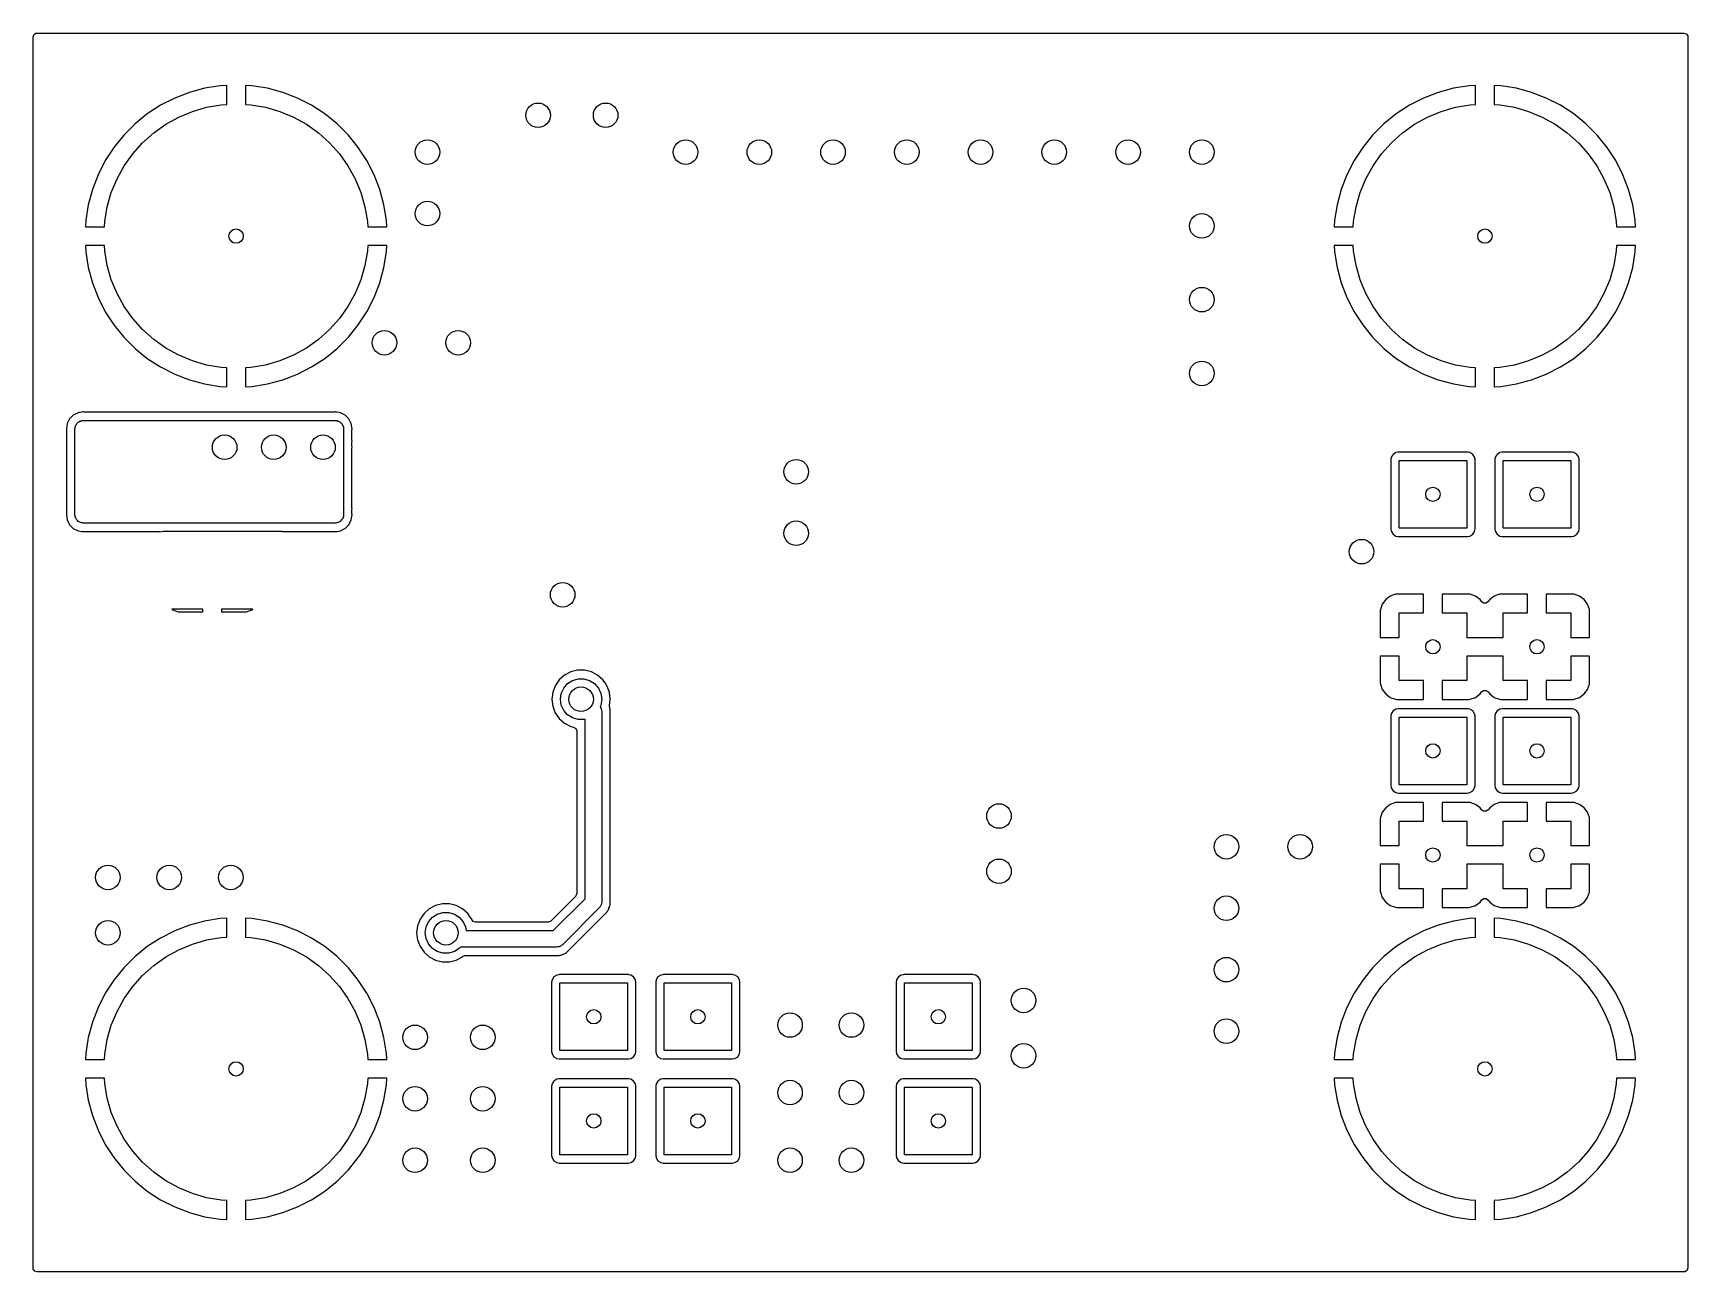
# Model space of a CAD drawing. Extents: x 5.05 to 6.64, y -4.73 to -3.54.
import ezdxf

# ---------------------------------------------------------------- set-up
doc = ezdxf.new("R2010")
doc.units = 0
doc.header["$MEASUREMENT"] = 0
doc.layers.add('BLACK', color=7, linetype='CONTINUOUS')

msp = doc.modelspace()

# ---------------------------------------------------------------- linework, layer by layer
at = {"layer": 'BLACK', "linetype": 'CONTINUOUS'}
for p, q in [((5.0514, -3.5429), (5.0522, -3.5406)), ((5.0514, -3.743), (5.0514, -3.5429)), ((5.0522, -3.5406), (5.0542, -3.5391)), ((5.0542, -3.5391), (5.0554, -3.5389)), ((5.0554, -3.5389), (6.6376, -3.5389)), ((6.6376, -3.5389), (6.6399, -3.5397)), ((6.6399, -3.5397), (6.6414, -3.5417)), ((6.6414, -3.5417), (6.6416, -3.5429)), ((6.6416, -3.5429), (6.6416, -4.7251)), ((5.2163, -3.592), (5.2016, -3.5959)), ((5.2313, -3.5896), (5.2163, -3.592)), ((5.2163, -3.592), (5.2163, -3.592)), ((5.2375, -3.5893), (5.2313, -3.5896)), ((5.2313, -3.5896), (5.2313, -3.5896)), ((5.2375, -3.6075), (5.2375, -3.5893)), ((5.2375, -3.5893), (5.2375, -3.5893)), ((5.2617, -3.5896), (5.2555, -3.5893)), ((5.2555, -3.5893), (5.2555, -3.6075)), ((5.2767, -3.592), (5.2617, -3.5896)), ((5.2914, -3.5959), (5.2767, -3.592)), ((5.2767, -3.592), (5.2767, -3.592)), ((6.4163, -3.592), (6.4016, -3.5959)), ((6.4313, -3.5896), (6.4163, -3.592)), ((6.4163, -3.592), (6.4163, -3.592)), ((6.4375, -3.5893), (6.4313, -3.5896)), ((6.4313, -3.5896), (6.4313, -3.5896)), ((6.4375, -3.6075), (6.4375, -3.5893)), ((6.4375, -3.5893), (6.4375, -3.5893)), ((6.4617, -3.5896), (6.4555, -3.5893)), ((6.4555, -3.5893), (6.4555, -3.6075)), ((6.4767, -3.592), (6.4617, -3.5896)), ((6.4914, -3.5959), (6.4767, -3.592)), ((6.4767, -3.592), (6.4767, -3.592)), ((5.1739, -3.6083), (5.1612, -3.6166)), ((5.1875, -3.6014), (5.1739, -3.6083)), ((5.1739, -3.6083), (5.1739, -3.6083)), ((5.2016, -3.5959), (5.1875, -3.6014)), ((5.1875, -3.6014), (5.1875, -3.6014)), ((5.2182, -3.6102), (5.2323, -3.6078)), ((5.2323, -3.6078), (5.2375, -3.6075)), ((5.2555, -3.6075), (5.2607, -3.6078)), ((5.2607, -3.6078), (5.2748, -3.6102)), ((5.3055, -3.6014), (5.2914, -3.5959)), ((5.3191, -3.6083), (5.3055, -3.6014)), ((5.3055, -3.6014), (5.3055, -3.6014)), ((5.3318, -3.6166), (5.3191, -3.6083)), ((5.3191, -3.6083), (5.3191, -3.6083)), ((6.3739, -3.6083), (6.3612, -3.6166)), ((6.3875, -3.6014), (6.3739, -3.6083)), ((6.3739, -3.6083), (6.3739, -3.6083)), ((6.4016, -3.5959), (6.3875, -3.6014)), ((6.3875, -3.6014), (6.3875, -3.6014)), ((6.4182, -3.6102), (6.4323, -3.6078)), ((6.4323, -3.6078), (6.4375, -3.6075)), ((6.4555, -3.6075), (6.4607, -3.6078)), ((6.4607, -3.6078), (6.4748, -3.6102)), ((6.5055, -3.6014), (6.4914, -3.5959)), ((6.5191, -3.6083), (6.5055, -3.6014)), ((6.5055, -3.6014), (6.5055, -3.6014)), ((6.5318, -3.6166), (6.5191, -3.6083)), ((6.5191, -3.6083), (6.5191, -3.6083)), ((5.1612, -3.6166), (5.1494, -3.6261)), ((5.1789, -3.6265), (5.1914, -3.6196)), ((5.1914, -3.6196), (5.2046, -3.6141)), ((5.2046, -3.6141), (5.2182, -3.6102)), ((5.2748, -3.6102), (5.2884, -3.6141)), ((5.2884, -3.6141), (5.3016, -3.6196)), ((5.3016, -3.6196), (5.3141, -3.6265)), ((5.3436, -3.6261), (5.3318, -3.6166)), ((5.3318, -3.6166), (5.3318, -3.6166)), ((6.3612, -3.6166), (6.3494, -3.6261)), ((6.3789, -3.6265), (6.3914, -3.6196)), ((6.3914, -3.6196), (6.4046, -3.6141)), ((6.4046, -3.6141), (6.4182, -3.6102)), ((6.4748, -3.6102), (6.4884, -3.6141)), ((6.4884, -3.6141), (6.5016, -3.6196)), ((6.5016, -3.6196), (6.5141, -3.6265)), ((6.5436, -3.6261), (6.5318, -3.6166)), ((6.5318, -3.6166), (6.5318, -3.6166)), ((5.1386, -3.6369), (5.1291, -3.6487)), ((5.1494, -3.6261), (5.1386, -3.6369)), ((5.1567, -3.6442), (5.1673, -3.6347)), ((5.1673, -3.6347), (5.1789, -3.6265)), ((5.3141, -3.6265), (5.3257, -3.6347)), ((5.3257, -3.6347), (5.3363, -3.6442)), ((5.3544, -3.6369), (5.3436, -3.6261)), ((5.3639, -3.6487), (5.3544, -3.6369)), ((6.3386, -3.6369), (6.3291, -3.6487)), ((6.3494, -3.6261), (6.3386, -3.6369)), ((6.3567, -3.6442), (6.3673, -3.6347)), ((6.3673, -3.6347), (6.3789, -3.6265)), ((6.5141, -3.6265), (6.5257, -3.6347)), ((6.5257, -3.6347), (6.5363, -3.6442)), ((6.5544, -3.6369), (6.5436, -3.6261)), ((6.5639, -3.6487), (6.5544, -3.6369)), ((5.1291, -3.6487), (5.1208, -3.6614)), ((5.139, -3.6664), (5.1472, -3.6548)), ((5.1472, -3.6548), (5.1567, -3.6442)), ((5.3363, -3.6442), (5.3458, -3.6548)), ((5.3458, -3.6548), (5.354, -3.6664)), ((5.3722, -3.6614), (5.3639, -3.6487)), ((6.3291, -3.6487), (6.3208, -3.6614)), ((6.339, -3.6664), (6.3472, -3.6548)), ((6.3472, -3.6548), (6.3567, -3.6442)), ((6.5363, -3.6442), (6.5458, -3.6548)), ((6.5458, -3.6548), (6.554, -3.6664)), ((6.5722, -3.6614), (6.5639, -3.6487)), ((5.1208, -3.6614), (5.1139, -3.675)), ((5.1208, -3.6614), (5.1208, -3.6614)), ((5.1321, -3.6789), (5.139, -3.6664)), ((5.354, -3.6664), (5.3609, -3.6789)), ((5.3791, -3.675), (5.3722, -3.6614)), ((5.3722, -3.6614), (5.3722, -3.6614)), ((6.3208, -3.6614), (6.3139, -3.675)), ((6.3208, -3.6614), (6.3208, -3.6614)), ((6.3321, -3.6789), (6.339, -3.6664)), ((6.554, -3.6664), (6.5609, -3.6789)), ((6.5791, -3.675), (6.5722, -3.6614)), ((6.5722, -3.6614), (6.5722, -3.6614)), ((5.1139, -3.675), (5.1084, -3.6891)), ((5.1139, -3.675), (5.1139, -3.675)), ((5.1266, -3.6921), (5.1321, -3.6789)), ((5.3609, -3.6789), (5.3664, -3.6921)), ((5.3846, -3.6891), (5.3791, -3.675)), ((5.3791, -3.675), (5.3791, -3.675)), ((6.3139, -3.675), (6.3084, -3.6891)), ((6.3139, -3.675), (6.3139, -3.675)), ((6.3266, -3.6921), (6.3321, -3.6789)), ((6.5609, -3.6789), (6.5664, -3.6921)), ((6.5846, -3.6891), (6.5791, -3.675)), ((6.5791, -3.675), (6.5791, -3.675)), ((5.1045, -3.7038), (5.1021, -3.7188)), ((5.1084, -3.6891), (5.1045, -3.7038)), ((5.1045, -3.7038), (5.1045, -3.7038)), ((5.1227, -3.7057), (5.1266, -3.6921)), ((5.3664, -3.6921), (5.3703, -3.7057)), ((5.3885, -3.7038), (5.3846, -3.6891)), ((5.3909, -3.7188), (5.3885, -3.7038)), ((5.3885, -3.7038), (5.3885, -3.7038)), ((6.3045, -3.7038), (6.3021, -3.7188)), ((6.3084, -3.6891), (6.3045, -3.7038)), ((6.3045, -3.7038), (6.3045, -3.7038)), ((6.3227, -3.7057), (6.3266, -3.6921)), ((6.5664, -3.6921), (6.5703, -3.7057)), ((6.5885, -3.7038), (6.5846, -3.6891)), ((6.5909, -3.7188), (6.5885, -3.7038)), ((6.5885, -3.7038), (6.5885, -3.7038)), ((5.1021, -3.7188), (5.1018, -3.725)), ((5.1021, -3.7188), (5.1021, -3.7188)), ((5.12, -3.725), (5.1203, -3.7198)), ((5.1203, -3.7198), (5.1227, -3.7057)), ((5.3703, -3.7057), (5.3727, -3.7198)), ((5.3727, -3.7198), (5.373, -3.725)), ((5.3912, -3.725), (5.3909, -3.7188)), ((5.3909, -3.7188), (5.3909, -3.7188)), ((6.3021, -3.7188), (6.3018, -3.725)), ((6.3021, -3.7188), (6.3021, -3.7188)), ((6.32, -3.725), (6.3203, -3.7198)), ((6.3203, -3.7198), (6.3227, -3.7057)), ((6.5703, -3.7057), (6.5727, -3.7198)), ((6.5727, -3.7198), (6.573, -3.725)), ((6.5912, -3.725), (6.5909, -3.7188)), ((6.5909, -3.7188), (6.5909, -3.7188)), ((5.1018, -3.725), (5.1018, -3.725)), ((5.1018, -3.725), (5.12, -3.725)), ((5.373, -3.725), (5.3912, -3.725)), ((5.3912, -3.725), (5.3912, -3.725)), ((6.3018, -3.725), (6.3018, -3.725)), ((6.3018, -3.725), (6.32, -3.725)), ((6.573, -3.725), (6.5912, -3.725)), ((6.5912, -3.725), (6.5912, -3.725)), ((5.0514, -4.0017), (5.0514, -3.743)), ((5.12, -3.743), (5.1018, -3.743)), ((5.1018, -3.743), (5.1021, -3.7492)), ((5.1021, -3.7492), (5.1021, -3.7492)), ((5.1021, -3.7492), (5.1045, -3.7642)), ((5.1203, -3.7482), (5.12, -3.743)), ((5.1227, -3.7623), (5.1203, -3.7482)), ((5.3727, -3.7482), (5.3703, -3.7623)), ((5.373, -3.743), (5.3727, -3.7482)), ((5.3912, -3.743), (5.373, -3.743)), ((5.3885, -3.7642), (5.3909, -3.7492)), ((5.3909, -3.7492), (5.3912, -3.743)), ((5.3909, -3.7492), (5.3909, -3.7492)), ((6.3018, -3.743), (6.3021, -3.7492)), ((6.32, -3.743), (6.3018, -3.743)), ((6.3021, -3.7492), (6.3021, -3.7492)), ((6.3021, -3.7492), (6.3045, -3.7642)), ((6.3203, -3.7482), (6.32, -3.743)), ((6.3227, -3.7623), (6.3203, -3.7482)), ((6.5727, -3.7482), (6.5703, -3.7623)), ((6.573, -3.743), (6.5727, -3.7482)), ((6.5912, -3.743), (6.573, -3.743)), ((6.5885, -3.7642), (6.5909, -3.7492)), ((6.5909, -3.7492), (6.5912, -3.743)), ((6.5909, -3.7492), (6.5909, -3.7492)), ((5.1045, -3.7642), (5.1045, -3.7642)), ((5.1045, -3.7642), (5.1084, -3.7789)), ((5.1266, -3.7759), (5.1227, -3.7623)), ((5.3703, -3.7623), (5.3664, -3.7759)), ((5.3846, -3.7789), (5.3885, -3.7642)), ((5.3885, -3.7642), (5.3885, -3.7642)), ((6.3045, -3.7642), (6.3045, -3.7642)), ((6.3045, -3.7642), (6.3084, -3.7789)), ((6.3266, -3.7759), (6.3227, -3.7623)), ((6.5703, -3.7623), (6.5664, -3.7759)), ((6.5846, -3.7789), (6.5885, -3.7642)), ((6.5885, -3.7642), (6.5885, -3.7642)), ((5.1084, -3.7789), (5.1139, -3.793)), ((5.1321, -3.7891), (5.1266, -3.7759)), ((5.3664, -3.7759), (5.3609, -3.7891)), ((5.3791, -3.793), (5.3846, -3.7789)), ((6.3084, -3.7789), (6.3139, -3.793)), ((6.3321, -3.7891), (6.3266, -3.7759)), ((6.5664, -3.7759), (6.5609, -3.7891)), ((6.5791, -3.793), (6.5846, -3.7789)), ((5.1139, -3.793), (5.1139, -3.793)), ((5.1139, -3.793), (5.1208, -3.8066)), ((5.139, -3.8016), (5.1321, -3.7891)), ((5.3609, -3.7891), (5.354, -3.8016)), ((5.3722, -3.8066), (5.3791, -3.793)), ((5.3791, -3.793), (5.3791, -3.793)), ((6.3139, -3.793), (6.3139, -3.793)), ((6.3139, -3.793), (6.3208, -3.8066)), ((6.339, -3.8016), (6.3321, -3.7891)), ((6.5609, -3.7891), (6.554, -3.8016)), ((6.5722, -3.8066), (6.5791, -3.793)), ((6.5791, -3.793), (6.5791, -3.793)), ((5.1208, -3.8066), (5.1208, -3.8066)), ((5.1208, -3.8066), (5.1291, -3.8193)), ((5.1472, -3.8132), (5.139, -3.8016)), ((5.1567, -3.8238), (5.1472, -3.8132)), ((5.3458, -3.8132), (5.3363, -3.8238)), ((5.354, -3.8016), (5.3458, -3.8132)), ((5.3639, -3.8193), (5.3722, -3.8066)), ((5.3722, -3.8066), (5.3722, -3.8066)), ((6.3208, -3.8066), (6.3208, -3.8066)), ((6.3208, -3.8066), (6.3291, -3.8193)), ((6.3472, -3.8132), (6.339, -3.8016)), ((6.3567, -3.8238), (6.3472, -3.8132)), ((6.5458, -3.8132), (6.5363, -3.8238)), ((6.554, -3.8016), (6.5458, -3.8132)), ((6.5639, -3.8193), (6.5722, -3.8066)), ((6.5722, -3.8066), (6.5722, -3.8066)), ((5.1291, -3.8193), (5.1291, -3.8193)), ((5.1291, -3.8193), (5.1386, -3.8311)), ((5.1386, -3.8311), (5.1494, -3.8419)), ((5.1673, -3.8333), (5.1567, -3.8238)), ((5.3363, -3.8238), (5.3257, -3.8333)), ((5.3436, -3.8419), (5.3544, -3.8311)), ((5.3544, -3.8311), (5.3639, -3.8193)), ((5.3639, -3.8193), (5.3639, -3.8193)), ((6.3291, -3.8193), (6.3291, -3.8193)), ((6.3291, -3.8193), (6.3386, -3.8311)), ((6.3386, -3.8311), (6.3494, -3.8419)), ((6.3673, -3.8333), (6.3567, -3.8238)), ((6.5363, -3.8238), (6.5257, -3.8333)), ((6.5436, -3.8419), (6.5544, -3.8311)), ((6.5544, -3.8311), (6.5639, -3.8193)), ((6.5639, -3.8193), (6.5639, -3.8193)), ((5.1494, -3.8419), (5.1612, -3.8514)), ((5.1789, -3.8415), (5.1673, -3.8333)), ((5.1914, -3.8484), (5.1789, -3.8415)), ((5.3141, -3.8415), (5.3016, -3.8484)), ((5.3257, -3.8333), (5.3141, -3.8415)), ((5.3318, -3.8514), (5.3436, -3.8419)), ((6.3494, -3.8419), (6.3612, -3.8514)), ((6.3789, -3.8415), (6.3673, -3.8333)), ((6.3914, -3.8484), (6.3789, -3.8415)), ((6.5141, -3.8415), (6.5016, -3.8484)), ((6.5257, -3.8333), (6.5141, -3.8415)), ((6.5318, -3.8514), (6.5436, -3.8419)), ((5.1612, -3.8514), (5.1612, -3.8514)), ((5.1612, -3.8514), (5.1739, -3.8597)), ((5.1739, -3.8597), (5.1739, -3.8597)), ((5.1739, -3.8597), (5.1875, -3.8666)), ((5.2046, -3.8539), (5.1914, -3.8484)), ((5.2182, -3.8578), (5.2046, -3.8539)), ((5.2323, -3.8602), (5.2182, -3.8578)), ((5.2375, -3.8605), (5.2323, -3.8602)), ((5.2375, -3.8787), (5.2375, -3.8605)), ((5.2607, -3.8602), (5.2555, -3.8605)), ((5.2555, -3.8605), (5.2555, -3.8787)), ((5.2748, -3.8578), (5.2607, -3.8602)), ((5.2884, -3.8539), (5.2748, -3.8578)), ((5.3016, -3.8484), (5.2884, -3.8539)), ((5.3055, -3.8666), (5.3191, -3.8597)), ((5.3191, -3.8597), (5.3318, -3.8514)), ((5.3191, -3.8597), (5.3191, -3.8597)), ((5.3318, -3.8514), (5.3318, -3.8514)), ((6.3612, -3.8514), (6.3612, -3.8514)), ((6.3612, -3.8514), (6.3739, -3.8597)), ((6.3739, -3.8597), (6.3739, -3.8597)), ((6.3739, -3.8597), (6.3875, -3.8666)), ((6.4046, -3.8539), (6.3914, -3.8484)), ((6.4182, -3.8578), (6.4046, -3.8539)), ((6.4323, -3.8602), (6.4182, -3.8578)), ((6.4375, -3.8605), (6.4323, -3.8602)), ((6.4375, -3.8787), (6.4375, -3.8605)), ((6.4607, -3.8602), (6.4555, -3.8605)), ((6.4555, -3.8605), (6.4555, -3.8787)), ((6.4748, -3.8578), (6.4607, -3.8602)), ((6.4884, -3.8539), (6.4748, -3.8578)), ((6.5016, -3.8484), (6.4884, -3.8539)), ((6.5055, -3.8666), (6.5191, -3.8597)), ((6.5191, -3.8597), (6.5318, -3.8514)), ((6.5191, -3.8597), (6.5191, -3.8597)), ((6.5318, -3.8514), (6.5318, -3.8514)), ((5.1875, -3.8666), (5.1875, -3.8666)), ((5.1875, -3.8666), (5.2016, -3.8721)), ((5.2016, -3.8721), (5.2163, -3.876)), ((5.2163, -3.876), (5.2163, -3.876)), ((5.2163, -3.876), (5.2313, -3.8784)), ((5.2313, -3.8784), (5.2313, -3.8784)), ((5.2313, -3.8784), (5.2375, -3.8787)), ((5.2375, -3.8787), (5.2375, -3.8787)), ((5.2555, -3.8787), (5.2617, -3.8784)), ((5.2555, -3.8787), (5.2555, -3.8787)), ((5.2617, -3.8784), (5.2767, -3.876)), ((5.2767, -3.876), (5.2914, -3.8721)), ((5.2767, -3.876), (5.2767, -3.876)), ((5.2914, -3.8721), (5.3055, -3.8666)), ((5.3055, -3.8666), (5.3055, -3.8666)), ((6.3875, -3.8666), (6.3875, -3.8666)), ((6.3875, -3.8666), (6.4016, -3.8721)), ((6.4016, -3.8721), (6.4163, -3.876)), ((6.4163, -3.876), (6.4163, -3.876)), ((6.4163, -3.876), (6.4313, -3.8784)), ((6.4313, -3.8784), (6.4313, -3.8784)), ((6.4313, -3.8784), (6.4375, -3.8787)), ((6.4375, -3.8787), (6.4375, -3.8787)), ((6.4555, -3.8787), (6.4617, -3.8784)), ((6.4555, -3.8787), (6.4555, -3.8787)), ((6.4617, -3.8784), (6.4767, -3.876)), ((6.4767, -3.876), (6.4914, -3.8721)), ((6.4767, -3.876), (6.4767, -3.876)), ((6.4914, -3.8721), (6.5055, -3.8666)), ((6.5055, -3.8666), (6.5055, -3.8666)), ((5.0865, -3.9095), (5.0842, -3.914)), ((5.0901, -3.9059), (5.0865, -3.9095)), ((5.0946, -3.9036), (5.0901, -3.9059)), ((5.0958, -3.9034), (5.0946, -3.9036)), ((5.0984, -3.903), (5.0958, -3.9034)), ((5.0962, -3.9118), (5.0971, -3.9116)), ((5.0971, -3.9116), (5.0979, -3.9112)), ((5.0979, -3.9112), (5.0988, -3.9112)), ((5.099, -3.9029), (5.0984, -3.903)), ((5.0988, -3.9112), (5.0996, -3.911)), ((5.0996, -3.9028), (5.099, -3.9029)), ((5.1006, -3.903), (5.0996, -3.9028)), ((5.0996, -3.9028), (5.0996, -3.9028)), ((5.0996, -3.911), (5.3418, -3.911)), ((5.1012, -3.903), (5.1006, -3.903)), ((5.3402, -3.903), (5.1012, -3.903)), ((5.3408, -3.903), (5.3402, -3.903)), ((5.3418, -3.9028), (5.3408, -3.903)), ((5.3424, -3.9029), (5.3418, -3.9028)), ((5.3418, -3.9028), (5.3418, -3.9028)), ((5.3418, -3.911), (5.3427, -3.9112)), ((5.343, -3.903), (5.3424, -3.9029)), ((5.3427, -3.9112), (5.3436, -3.9112)), ((5.3459, -3.9035), (5.343, -3.903)), ((5.3436, -3.9112), (5.3444, -3.9116)), ((5.3444, -3.9116), (5.3452, -3.9118)), ((5.3468, -3.9036), (5.3459, -3.9035)), ((5.3513, -3.9059), (5.3468, -3.9036)), ((5.3549, -3.9095), (5.3513, -3.9059)), ((5.3513, -3.9059), (5.3513, -3.9059)), ((5.3572, -3.914), (5.3549, -3.9095)), ((5.0842, -3.914), (5.0834, -3.919)), ((5.0834, -3.919), (5.0834, -3.919)), ((5.0834, -3.919), (5.0836, -3.92)), ((5.0836, -3.92), (5.0836, -3.9206)), ((5.0836, -3.9206), (5.0836, -3.9352)), ((5.0842, -3.914), (5.0842, -3.914)), ((5.0916, -3.919), (5.0919, -3.9182)), ((5.0916, -3.9368), (5.0916, -3.919)), ((5.0919, -3.9173), (5.0922, -3.9164)), ((5.0919, -3.9182), (5.0919, -3.9173)), ((5.0922, -3.9164), (5.0924, -3.9156)), ((5.0924, -3.9156), (5.093, -3.9149)), ((5.093, -3.9149), (5.0934, -3.9141)), ((5.0934, -3.9141), (5.0941, -3.9135)), ((5.0941, -3.9135), (5.0947, -3.9128)), ((5.0947, -3.9128), (5.0955, -3.9124)), ((5.0955, -3.9124), (5.0962, -3.9118)), ((5.3452, -3.9118), (5.346, -3.9124)), ((5.346, -3.9124), (5.3468, -3.9128)), ((5.3468, -3.9128), (5.3473, -3.9135)), ((5.3473, -3.9135), (5.348, -3.9141)), ((5.348, -3.9141), (5.3484, -3.9149)), ((5.3484, -3.9149), (5.349, -3.9156)), ((5.349, -3.9156), (5.3492, -3.9164)), ((5.3492, -3.9164), (5.3496, -3.9173)), ((5.3496, -3.9173), (5.3496, -3.9182)), ((5.3496, -3.9182), (5.3498, -3.919)), ((5.3498, -3.919), (5.3498, -3.9309)), ((5.358, -3.919), (5.3572, -3.914)), ((5.3572, -3.914), (5.3572, -3.914)), ((5.3578, -3.92), (5.358, -3.919)), ((5.3578, -3.9206), (5.3578, -3.92)), ((5.3578, -3.9293), (5.3578, -3.9206)), ((5.358, -3.919), (5.358, -3.919)), ((5.0836, -3.9358), (5.0834, -3.9368)), ((5.0834, -3.9368), (5.0834, -3.9368)), ((5.0834, -3.9368), (5.0836, -3.9377)), ((5.0836, -3.9352), (5.0836, -3.9358)), ((5.0836, -3.9377), (5.0836, -3.9383)), ((5.0836, -3.9383), (5.0836, -3.947)), ((5.0916, -3.9486), (5.0916, -3.9368)), ((5.0916, -3.9368), (5.0916, -3.9368)), ((5.3498, -3.9309), (5.3498, -3.9309)), ((5.3498, -3.9309), (5.3498, -3.9368)), ((5.3498, -3.9368), (5.3498, -3.9368)), ((5.3498, -3.9368), (5.3498, -3.9486)), ((5.3578, -3.9299), (5.3578, -3.9293)), ((5.358, -3.9309), (5.3578, -3.9299)), ((5.3578, -3.9318), (5.358, -3.9309)), ((5.3578, -3.9324), (5.3578, -3.9318)), ((5.3578, -3.9348), (5.3578, -3.9324)), ((5.3578, -3.9353), (5.3578, -3.9348)), ((5.358, -3.9368), (5.3578, -3.9353)), ((5.3578, -3.938), (5.358, -3.9368)), ((5.3578, -3.9382), (5.3578, -3.938)), ((5.3578, -3.9387), (5.3578, -3.9382)), ((5.3578, -3.9942), (5.3578, -3.9387)), ((5.358, -3.9309), (5.358, -3.9309)), ((6.3609, -3.942), (6.3582, -3.9437)), ((6.3628, -3.9416), (6.3609, -3.942)), ((6.3632, -3.9415), (6.3628, -3.9416)), ((6.4298, -3.9415), (6.3632, -3.9415)), ((6.4303, -3.9416), (6.4298, -3.9415)), ((6.4321, -3.942), (6.4303, -3.9416)), ((6.4348, -3.9437), (6.4321, -3.942)), ((6.4321, -3.942), (6.4321, -3.942)), ((6.4609, -3.942), (6.4582, -3.9437)), ((6.4628, -3.9416), (6.4609, -3.942)), ((6.4632, -3.9415), (6.4628, -3.9416)), ((6.5298, -3.9415), (6.4632, -3.9415)), ((6.5303, -3.9416), (6.5298, -3.9415)), ((6.5321, -3.942), (6.5303, -3.9416)), ((6.5348, -3.9437), (6.5321, -3.942)), ((6.5321, -3.942), (6.5321, -3.942)), ((5.0836, -3.9476), (5.0834, -3.9486)), ((5.0834, -3.9486), (5.0834, -3.9486)), ((5.0834, -3.9486), (5.0836, -3.9495)), ((5.0836, -3.9535), (5.0834, -3.9545)), ((5.0834, -3.9545), (5.0834, -3.9545)), ((5.0834, -3.9545), (5.0836, -3.9554)), ((5.0836, -3.947), (5.0836, -3.9476)), ((5.0836, -3.9495), (5.0836, -3.9501)), ((5.0836, -3.9501), (5.0836, -3.9529)), ((5.0836, -3.9529), (5.0836, -3.9535)), ((5.0836, -3.9554), (5.0836, -3.956)), ((5.0836, -3.956), (5.0836, -3.9647)), ((5.0916, -3.9545), (5.0916, -3.9486)), ((5.0916, -3.9486), (5.0916, -3.9486)), ((5.0916, -3.9663), (5.0916, -3.9545)), ((5.0916, -3.9545), (5.0916, -3.9545)), ((5.3498, -3.9486), (5.3498, -3.9486)), ((5.3498, -3.9486), (5.3498, -3.9604)), ((6.3564, -3.9464), (6.356, -3.9487)), ((6.356, -3.9487), (6.356, -4.0153)), ((6.3582, -3.9437), (6.3564, -3.9464)), ((6.364, -4.0145), (6.364, -3.9495)), ((6.364, -3.9495), (6.429, -3.9495)), ((6.429, -3.9495), (6.429, -4.0145)), ((6.4366, -3.9464), (6.4348, -3.9437)), ((6.437, -3.9487), (6.4366, -3.9464)), ((6.437, -4.0153), (6.437, -3.9487)), ((6.4564, -3.9464), (6.456, -3.9487)), ((6.456, -3.9487), (6.456, -4.0153)), ((6.4582, -3.9437), (6.4564, -3.9464)), ((6.464, -4.0145), (6.464, -3.9495)), ((6.464, -3.9495), (6.529, -3.9495)), ((6.529, -3.9495), (6.529, -4.0145)), ((6.5366, -3.9464), (6.5348, -3.9437)), ((6.537, -3.9487), (6.5366, -3.9464)), ((6.537, -4.0153), (6.537, -3.9487)), ((5.0836, -3.9653), (5.0834, -3.9663)), ((5.0834, -3.9663), (5.0834, -3.9663)), ((5.0834, -3.9663), (5.0836, -3.9672)), ((5.0836, -3.9647), (5.0836, -3.9653)), ((5.0836, -3.9672), (5.0836, -3.9679)), ((5.0836, -3.9679), (5.0836, -3.9942)), ((5.0916, -3.9722), (5.0916, -3.9663)), ((5.0916, -3.9663), (5.0916, -3.9663)), ((5.0916, -3.9958), (5.0916, -3.9722)), ((5.3498, -3.9604), (5.3498, -3.9958)), ((5.0514, -4.0603), (5.0514, -4.0017)), ((5.0836, -3.9949), (5.0834, -3.9958)), ((5.0834, -3.9958), (5.0834, -3.9958)), ((5.0834, -3.9958), (5.0836, -3.9968)), ((5.0836, -4.0008), (5.0834, -4.0017)), ((5.0834, -4.0017), (5.0834, -4.0017)), ((5.0834, -4.0017), (5.0842, -4.0067)), ((5.0836, -3.9942), (5.0836, -3.9949)), ((5.0836, -3.9968), (5.0836, -3.9974)), ((5.0836, -3.9974), (5.0836, -4.0001)), ((5.0836, -4.0001), (5.0836, -4.0008)), ((5.0842, -4.0067), (5.0842, -4.0067)), ((5.0842, -4.0067), (5.0865, -4.0113)), ((5.0916, -4.0017), (5.0916, -3.9958)), ((5.0916, -3.9958), (5.0916, -3.9958)), ((5.0919, -4.0026), (5.0916, -4.0017)), ((5.0919, -4.0035), (5.0919, -4.0026)), ((5.0922, -4.0043), (5.0919, -4.0035)), ((5.0924, -4.0052), (5.0922, -4.0043)), ((5.093, -4.0059), (5.0924, -4.0052)), ((5.0934, -4.0067), (5.093, -4.0059)), ((5.0941, -4.0073), (5.0934, -4.0067)), ((5.348, -4.0067), (5.3473, -4.0073)), ((5.3484, -4.0059), (5.348, -4.0067)), ((5.349, -4.0052), (5.3484, -4.0059)), ((5.3492, -4.0043), (5.349, -4.0052)), ((5.3496, -4.0035), (5.3492, -4.0043)), ((5.3498, -4.0017), (5.3496, -4.0026)), ((5.3496, -4.0026), (5.3496, -4.0035)), ((5.3498, -3.9958), (5.3498, -3.9958)), ((5.3498, -3.9958), (5.3498, -4.0017)), ((5.3549, -4.0113), (5.3572, -4.0067)), ((5.3572, -4.0067), (5.358, -4.0017)), ((5.3578, -3.9949), (5.3578, -3.9942)), ((5.358, -3.9958), (5.3578, -3.9949)), ((5.3578, -3.9968), (5.358, -3.9958)), ((5.3578, -3.9974), (5.3578, -3.9968)), ((5.3578, -4.0001), (5.3578, -3.9974)), ((5.3578, -4.0008), (5.3578, -4.0001)), ((5.358, -4.0017), (5.3578, -4.0008)), ((5.358, -3.9958), (5.358, -3.9958)), ((5.0865, -4.0113), (5.0901, -4.0148)), ((5.0901, -4.0148), (5.0946, -4.0171)), ((5.0947, -4.008), (5.0941, -4.0073)), ((5.0946, -4.0171), (5.0946, -4.0171)), ((5.0946, -4.0171), (5.0946, -4.0171)), ((5.0946, -4.0171), (5.0979, -4.0177)), ((5.0955, -4.0084), (5.0947, -4.008)), ((5.0962, -4.0089), (5.0955, -4.0084)), ((5.0971, -4.0091), (5.0962, -4.0089)), ((5.0979, -4.0095), (5.0971, -4.0091)), ((5.0988, -4.0095), (5.0979, -4.0095)), ((5.0979, -4.0177), (5.0984, -4.0177)), ((5.0984, -4.0177), (5.0996, -4.0179)), ((5.0996, -4.0097), (5.0988, -4.0095)), ((5.3418, -4.0097), (5.0996, -4.0097)), ((5.0996, -4.0179), (5.1006, -4.0178)), ((5.0996, -4.0179), (5.0996, -4.0179)), ((5.0996, -4.0179), (5.0996, -4.0179)), ((5.1006, -4.0178), (5.1012, -4.0177)), ((5.1012, -4.0177), (5.1724, -4.0177)), ((5.1724, -4.0177), (5.1733, -4.018)), ((5.1733, -4.018), (5.1764, -4.0173)), ((5.1764, -4.0173), (5.2886, -4.0173)), ((5.2886, -4.0173), (5.2895, -4.0175)), ((5.2895, -4.0175), (5.2904, -4.0175)), ((5.2904, -4.0175), (5.2908, -4.0177)), ((5.2908, -4.0177), (5.3402, -4.0177)), ((5.3402, -4.0177), (5.3408, -4.0178)), ((5.3408, -4.0178), (5.3418, -4.0179)), ((5.3427, -4.0095), (5.3418, -4.0097)), ((5.3418, -4.0179), (5.343, -4.0177)), ((5.3418, -4.0179), (5.3418, -4.0179)), ((5.3418, -4.0179), (5.3418, -4.0179)), ((5.3436, -4.0095), (5.3427, -4.0095)), ((5.343, -4.0177), (5.3435, -4.0177)), ((5.3435, -4.0177), (5.3468, -4.0171)), ((5.3444, -4.0091), (5.3436, -4.0095)), ((5.3452, -4.0089), (5.3444, -4.0091)), ((5.346, -4.0084), (5.3452, -4.0089)), ((5.3468, -4.008), (5.346, -4.0084)), ((5.3473, -4.0073), (5.3468, -4.008)), ((5.3468, -4.0171), (5.3504, -4.0153)), ((5.3504, -4.0153), (5.3513, -4.0148)), ((5.3513, -4.0148), (5.3549, -4.0113)), ((6.356, -4.0153), (6.3564, -4.0177)), ((6.3564, -4.0177), (6.3566, -4.0179)), ((6.3566, -4.0179), (6.3582, -4.0203)), ((6.3582, -4.0203), (6.3609, -4.0221)), ((6.3609, -4.0221), (6.3632, -4.0226)), ((6.3632, -4.0226), (6.3632, -4.0226)), ((6.3632, -4.0226), (6.4298, -4.0226)), ((6.429, -4.0145), (6.364, -4.0145)), ((6.4298, -4.0226), (6.4321, -4.0221)), ((6.4298, -4.0226), (6.4298, -4.0226)), ((6.4321, -4.0221), (6.4348, -4.0203)), ((6.4348, -4.0203), (6.4366, -4.0177)), ((6.4366, -4.0177), (6.437, -4.0153)), ((6.437, -4.0153), (6.437, -4.0153)), ((6.456, -4.0153), (6.4564, -4.0177)), ((6.4564, -4.0177), (6.4566, -4.0179)), ((6.4566, -4.0179), (6.4582, -4.0203)), ((6.4582, -4.0203), (6.4609, -4.0221)), ((6.4609, -4.0221), (6.4632, -4.0226)), ((6.4632, -4.0226), (6.4632, -4.0226)), ((6.4632, -4.0226), (6.5298, -4.0226)), ((6.529, -4.0145), (6.464, -4.0145)), ((6.5298, -4.0226), (6.5321, -4.0221)), ((6.5298, -4.0226), (6.5298, -4.0226)), ((6.5321, -4.0221), (6.5348, -4.0203)), ((6.5348, -4.0203), (6.5366, -4.0177)), ((6.5366, -4.0177), (6.537, -4.0153)), ((5.0514, -4.543), (5.0514, -4.0603)), ((6.3512, -4.0831), (6.3479, -4.0875)), ((6.3555, -4.0799), (6.3512, -4.0831)), ((6.3606, -4.0781), (6.3555, -4.0799)), ((6.3618, -4.078), (6.3606, -4.0781)), ((6.3875, -4.078), (6.3618, -4.078)), ((6.3875, -4.096), (6.3875, -4.078)), ((6.4312, -4.078), (6.4055, -4.078)), ((6.4055, -4.078), (6.4055, -4.096)), ((6.4324, -4.0781), (6.4312, -4.078)), ((6.4375, -4.0799), (6.4324, -4.0781)), ((6.4324, -4.0781), (6.4324, -4.0781)), ((6.4418, -4.0831), (6.4375, -4.0799)), ((6.4433, -4.0851), (6.4418, -4.0831)), ((6.4452, -4.0865), (6.4433, -4.0851)), ((6.4477, -4.0865), (6.4452, -4.0865)), ((6.4497, -4.0851), (6.4477, -4.0865)), ((6.4512, -4.0831), (6.4497, -4.0851)), ((6.4555, -4.0799), (6.4512, -4.0831)), ((6.4606, -4.0781), (6.4555, -4.0799)), ((6.4618, -4.078), (6.4606, -4.0781)), ((6.4875, -4.078), (6.4618, -4.078)), ((6.4875, -4.096), (6.4875, -4.078)), ((6.5312, -4.078), (6.5055, -4.078)), ((6.5055, -4.078), (6.5055, -4.096)), ((6.5324, -4.0781), (6.5312, -4.078)), ((6.5375, -4.0799), (6.5324, -4.0781)), ((6.5324, -4.0781), (6.5324, -4.0781)), ((6.5418, -4.0831), (6.5375, -4.0799)), ((6.5451, -4.0875), (6.5418, -4.0831)), ((5.1849, -4.0924), (5.1856, -4.093)), ((5.2147, -4.0924), (5.1849, -4.0924)), ((5.1856, -4.093), (5.1908, -4.0948)), ((5.1908, -4.0948), (5.1908, -4.0948)), ((5.1908, -4.0948), (5.192, -4.0949)), ((5.192, -4.0949), (5.2147, -4.0949)), ((5.2147, -4.0949), (5.2147, -4.0924)), ((5.2326, -4.0924), (5.2326, -4.0949)), ((5.2625, -4.0924), (5.2326, -4.0924)), ((5.2326, -4.0949), (5.2554, -4.0949)), ((5.2554, -4.0949), (5.2566, -4.0948)), ((5.2566, -4.0948), (5.2617, -4.093)), ((5.2617, -4.093), (5.2625, -4.0924)), ((6.3461, -4.0926), (6.346, -4.0938)), ((6.346, -4.0938), (6.346, -4.1195)), ((6.3479, -4.0875), (6.3461, -4.0926)), ((6.364, -4.1195), (6.364, -4.096)), ((6.364, -4.096), (6.3875, -4.096)), ((6.4055, -4.096), (6.429, -4.096)), ((6.429, -4.096), (6.429, -4.1195)), ((6.464, -4.1195), (6.464, -4.096)), ((6.464, -4.096), (6.4875, -4.096)), ((6.5055, -4.096), (6.529, -4.096)), ((6.529, -4.096), (6.529, -4.1195)), ((6.5469, -4.0926), (6.5451, -4.0875)), ((6.547, -4.0938), (6.5469, -4.0926)), ((6.547, -4.1195), (6.547, -4.0938)), ((6.346, -4.1195), (6.364, -4.1195)), ((6.429, -4.1195), (6.464, -4.1195)), ((6.529, -4.1195), (6.547, -4.1195)), ((6.364, -4.1375), (6.346, -4.1375)), ((6.346, -4.1375), (6.346, -4.1632)), ((6.364, -4.161), (6.364, -4.1375)), ((6.429, -4.1375), (6.429, -4.161)), ((6.464, -4.1375), (6.429, -4.1375)), ((6.464, -4.161), (6.464, -4.1375)), ((6.547, -4.1375), (6.529, -4.1375)), ((6.529, -4.1375), (6.529, -4.161)), ((6.547, -4.1632), (6.547, -4.1375)), ((5.5532, -4.1659), (5.5514, -4.1704)), ((5.557, -4.1603), (5.5532, -4.1659)), ((5.5532, -4.1659), (5.5532, -4.1659)), ((5.5621, -4.1558), (5.557, -4.1603)), ((5.5613, -4.1682), (5.565, -4.1639)), ((5.5681, -4.1527), (5.5621, -4.1558)), ((5.565, -4.1639), (5.5698, -4.1609)), ((5.5746, -4.1511), (5.5681, -4.1527)), ((5.5698, -4.1609), (5.5752, -4.1593)), ((5.5814, -4.1511), (5.5746, -4.1511)), ((5.5746, -4.1511), (5.5746, -4.1511)), ((5.5752, -4.1593), (5.5808, -4.1593)), ((5.5808, -4.1593), (5.5862, -4.1609)), ((5.5879, -4.1527), (5.5814, -4.1511)), ((5.5814, -4.1511), (5.5814, -4.1511)), ((5.5862, -4.1609), (5.591, -4.1639)), ((5.5939, -4.1558), (5.5879, -4.1527)), ((5.5879, -4.1527), (5.5879, -4.1527)), ((5.591, -4.1639), (5.5947, -4.1682)), ((5.599, -4.1603), (5.5939, -4.1558)), ((5.601, -4.1632), (5.599, -4.1603)), ((5.6028, -4.1659), (5.601, -4.1632)), ((5.6052, -4.1722), (5.6028, -4.1659)), ((6.346, -4.1632), (6.3461, -4.1644)), ((6.3461, -4.1644), (6.3479, -4.1695)), ((6.3875, -4.161), (6.364, -4.161)), ((6.3875, -4.179), (6.3875, -4.161)), ((6.429, -4.161), (6.4055, -4.161)), ((6.4055, -4.161), (6.4055, -4.179)), ((6.4875, -4.161), (6.464, -4.161)), ((6.4875, -4.179), (6.4875, -4.161)), ((6.529, -4.161), (6.5055, -4.161)), ((6.5055, -4.161), (6.5055, -4.179)), ((6.5451, -4.1695), (6.5469, -4.1644)), ((6.5469, -4.1644), (6.547, -4.1632)), ((5.5508, -4.1722), (5.55, -4.1789)), ((5.55, -4.1789), (5.5508, -4.1856)), ((5.5514, -4.1704), (5.5508, -4.1722)), ((5.5582, -4.1789), (5.559, -4.1733)), ((5.559, -4.1845), (5.5582, -4.1789)), ((5.559, -4.1733), (5.5613, -4.1682)), ((5.5947, -4.1682), (5.597, -4.1733)), ((5.597, -4.1733), (5.5978, -4.1789)), ((5.5978, -4.1789), (5.597, -4.1845)), ((5.606, -4.1789), (5.6052, -4.1722)), ((5.6053, -4.185), (5.606, -4.1789)), ((6.3479, -4.1695), (6.3512, -4.1738)), ((6.3512, -4.1738), (6.3555, -4.1771)), ((6.3555, -4.1771), (6.3606, -4.1788)), ((6.3606, -4.1788), (6.3606, -4.1788)), ((6.3606, -4.1788), (6.3618, -4.179)), ((6.3618, -4.179), (6.3875, -4.179)), ((6.4055, -4.179), (6.4312, -4.179)), ((6.4312, -4.179), (6.4324, -4.1788)), ((6.4324, -4.1788), (6.4375, -4.1771)), ((6.4375, -4.1771), (6.4418, -4.1738)), ((6.4418, -4.1738), (6.4433, -4.1719)), ((6.4433, -4.1719), (6.4453, -4.1704)), ((6.4453, -4.1704), (6.4478, -4.1704)), ((6.4478, -4.1704), (6.4497, -4.1719)), ((6.4497, -4.1719), (6.4512, -4.1738)), ((6.4512, -4.1738), (6.4555, -4.1771)), ((6.4555, -4.1771), (6.4606, -4.1788)), ((6.4606, -4.1788), (6.4606, -4.1788)), ((6.4606, -4.1788), (6.4618, -4.179)), ((6.4618, -4.179), (6.4875, -4.179)), ((6.5055, -4.179), (6.5312, -4.179)), ((6.5312, -4.179), (6.5324, -4.1788)), ((6.5324, -4.1788), (6.5375, -4.1771)), ((6.5375, -4.1771), (6.5418, -4.1738)), ((6.5418, -4.1738), (6.5451, -4.1695)), ((5.5508, -4.1856), (5.5522, -4.1894)), ((5.5522, -4.1894), (5.5532, -4.1919)), ((5.5532, -4.1919), (5.5532, -4.1919)), ((5.5532, -4.1919), (5.5554, -4.1952)), ((5.5554, -4.1952), (5.557, -4.1975)), ((5.557, -4.1975), (5.5621, -4.202)), ((5.5613, -4.1896), (5.559, -4.1845)), ((5.565, -4.1939), (5.5613, -4.1896)), ((5.5698, -4.1969), (5.565, -4.1939)), ((5.5752, -4.1985), (5.5698, -4.1969)), ((5.597, -4.1845), (5.5962, -4.1862)), ((5.5962, -4.1862), (5.597, -4.1872)), ((5.597, -4.1872), (5.5971, -4.1877)), ((5.5971, -4.1877), (5.5974, -4.1881)), ((5.5974, -4.1881), (5.5975, -4.1894)), ((5.5975, -4.1894), (5.5978, -4.1907)), ((5.5978, -4.1907), (5.5978, -4.3738)), ((5.6053, -4.1861), (5.6053, -4.185)), ((5.6054, -4.1866), (5.6053, -4.1861)), ((5.6055, -4.1872), (5.6054, -4.1866)), ((5.6058, -4.1882), (5.6055, -4.1872)), ((5.6058, -4.1894), (5.6058, -4.1882)), ((5.6058, -4.2618), (5.6058, -4.1894)), ((6.3564, -4.1929), (6.356, -4.1952)), ((6.356, -4.1952), (6.356, -4.2618)), ((6.3582, -4.1902), (6.3564, -4.1929)), ((6.3609, -4.1884), (6.3582, -4.1902)), ((6.3628, -4.188), (6.3609, -4.1884)), ((6.3632, -4.188), (6.3628, -4.188)), ((6.4298, -4.188), (6.3632, -4.188)), ((6.364, -4.261), (6.364, -4.196)), ((6.364, -4.196), (6.429, -4.196)), ((6.429, -4.196), (6.429, -4.261)), ((6.4303, -4.1881), (6.4298, -4.188)), ((6.4321, -4.1884), (6.4303, -4.1881)), ((6.4348, -4.1902), (6.4321, -4.1884)), ((6.4321, -4.1884), (6.4321, -4.1884)), ((6.4366, -4.1929), (6.4348, -4.1902)), ((6.437, -4.1952), (6.4366, -4.1929)), ((6.437, -4.2618), (6.437, -4.1952)), ((6.4564, -4.1929), (6.456, -4.1952)), ((6.456, -4.1952), (6.456, -4.2618)), ((6.4582, -4.1902), (6.4564, -4.1929)), ((6.4609, -4.1884), (6.4582, -4.1902)), ((6.4628, -4.188), (6.4609, -4.1884)), ((6.4632, -4.188), (6.4628, -4.188)), ((6.5298, -4.188), (6.4632, -4.188)), ((6.464, -4.261), (6.464, -4.196)), ((6.464, -4.196), (6.529, -4.196)), ((6.529, -4.196), (6.529, -4.261)), ((6.5303, -4.1881), (6.5298, -4.188)), ((6.5321, -4.1884), (6.5303, -4.1881)), ((6.5348, -4.1902), (6.5321, -4.1884)), ((6.5321, -4.1884), (6.5321, -4.1884)), ((6.5366, -4.1929), (6.5348, -4.1902)), ((6.537, -4.1952), (6.5366, -4.1929)), ((6.537, -4.2618), (6.537, -4.1952)), ((5.5621, -4.202), (5.5681, -4.2051)), ((5.5681, -4.2051), (5.5681, -4.2051)), ((5.5681, -4.2051), (5.5681, -4.2051)), ((5.5681, -4.2051), (5.5694, -4.2054)), ((5.5694, -4.2054), (5.5708, -4.2058)), ((5.5708, -4.2058), (5.5729, -4.2071)), ((5.5729, -4.2071), (5.5738, -4.2093)), ((5.5738, -4.2093), (5.5738, -4.2096)), ((5.5738, -4.2096), (5.5738, -4.3655)), ((5.5808, -4.1985), (5.5752, -4.1985)), ((5.5818, -4.1982), (5.5808, -4.1985)), ((5.5818, -4.3705), (5.5818, -4.1982)), ((6.429, -4.261), (6.364, -4.261)), ((6.529, -4.261), (6.464, -4.261)), ((5.6058, -4.3632), (5.6058, -4.2618)), ((6.356, -4.2618), (6.3564, -4.2641)), ((6.3564, -4.2641), (6.3564, -4.2641)), ((6.3564, -4.2641), (6.3582, -4.2668)), ((6.3582, -4.2668), (6.3609, -4.2685)), ((6.3609, -4.2685), (6.3632, -4.269)), ((6.3632, -4.269), (6.3632, -4.269)), ((6.3632, -4.269), (6.4298, -4.269)), ((6.4298, -4.269), (6.4321, -4.2685)), ((6.4298, -4.269), (6.4298, -4.269)), ((6.4321, -4.2685), (6.4348, -4.2668)), ((6.4348, -4.2668), (6.4366, -4.2641)), ((6.4366, -4.2641), (6.437, -4.2618)), ((6.437, -4.2618), (6.437, -4.2618)), ((6.456, -4.2618), (6.4564, -4.2641)), ((6.4564, -4.2641), (6.4564, -4.2641)), ((6.4564, -4.2641), (6.4582, -4.2668)), ((6.4582, -4.2668), (6.4609, -4.2685)), ((6.4609, -4.2685), (6.4632, -4.269)), ((6.4632, -4.269), (6.4632, -4.269)), ((6.4632, -4.269), (6.5298, -4.269)), ((6.5298, -4.269), (6.5321, -4.2685)), ((6.5298, -4.269), (6.5298, -4.269)), ((6.5321, -4.2685), (6.5348, -4.2668)), ((6.5348, -4.2668), (6.5366, -4.2641)), ((6.5366, -4.2641), (6.537, -4.2618)), ((6.3461, -4.2926), (6.346, -4.2938)), ((6.3479, -4.2875), (6.3461, -4.2926)), ((6.3512, -4.2831), (6.3479, -4.2875)), ((6.3555, -4.2799), (6.3512, -4.2831)), ((6.3606, -4.2781), (6.3555, -4.2799)), ((6.3618, -4.278), (6.3606, -4.2781)), ((6.3875, -4.278), (6.3618, -4.278)), ((6.3875, -4.296), (6.3875, -4.278)), ((6.4312, -4.278), (6.4055, -4.278)), ((6.4055, -4.278), (6.4055, -4.296)), ((6.4324, -4.2781), (6.4312, -4.278)), ((6.4375, -4.2799), (6.4324, -4.2781)), ((6.4324, -4.2781), (6.4324, -4.2781)), ((6.4418, -4.2831), (6.4375, -4.2799)), ((6.4433, -4.2851), (6.4418, -4.2831)), ((6.4452, -4.2865), (6.4433, -4.2851)), ((6.4477, -4.2865), (6.4452, -4.2865)), ((6.4497, -4.2851), (6.4477, -4.2865)), ((6.4512, -4.2831), (6.4497, -4.2851)), ((6.4555, -4.2799), (6.4512, -4.2831)), ((6.4606, -4.2781), (6.4555, -4.2799)), ((6.4618, -4.278), (6.4606, -4.2781)), ((6.4875, -4.278), (6.4618, -4.278)), ((6.4875, -4.296), (6.4875, -4.278)), ((6.5312, -4.278), (6.5055, -4.278)), ((6.5055, -4.278), (6.5055, -4.296)), ((6.5324, -4.2781), (6.5312, -4.278)), ((6.5375, -4.2799), (6.5324, -4.2781)), ((6.5324, -4.2781), (6.5324, -4.2781)), ((6.5418, -4.2831), (6.5375, -4.2799)), ((6.5451, -4.2875), (6.5418, -4.2831)), ((6.5469, -4.2926), (6.5451, -4.2875)), ((6.547, -4.2938), (6.5469, -4.2926)), ((6.346, -4.2938), (6.346, -4.3195)), ((6.364, -4.3195), (6.364, -4.296)), ((6.364, -4.296), (6.3875, -4.296)), ((6.4055, -4.296), (6.429, -4.296)), ((6.429, -4.296), (6.429, -4.3195)), ((6.464, -4.3195), (6.464, -4.296)), ((6.464, -4.296), (6.4875, -4.296)), ((6.5055, -4.296), (6.529, -4.296)), ((6.529, -4.296), (6.529, -4.3195)), ((6.547, -4.3195), (6.547, -4.2938)), ((6.346, -4.3195), (6.364, -4.3195)), ((6.429, -4.3195), (6.464, -4.3195)), ((6.529, -4.3195), (6.547, -4.3195)), ((6.346, -4.3375), (6.346, -4.3632)), ((6.364, -4.3375), (6.346, -4.3375)), ((6.364, -4.361), (6.364, -4.3375)), ((6.429, -4.3375), (6.429, -4.361)), ((6.464, -4.3375), (6.429, -4.3375)), ((6.464, -4.361), (6.464, -4.3375)), ((6.547, -4.3375), (6.529, -4.3375)), ((6.529, -4.3375), (6.529, -4.361)), ((6.547, -4.3632), (6.547, -4.3375)), ((5.5726, -4.3683), (5.5489, -4.392)), ((5.5511, -4.4012), (5.5818, -4.3705)), ((5.573, -4.3678), (5.5726, -4.3683)), ((5.5738, -4.3655), (5.573, -4.3678)), ((5.6058, -4.3712), (5.6058, -4.3632)), ((5.6058, -4.3763), (5.6058, -4.3712)), ((6.346, -4.3632), (6.3461, -4.3644)), ((6.3461, -4.3644), (6.3479, -4.3695)), ((6.3479, -4.3695), (6.3512, -4.3738)), ((6.3875, -4.361), (6.364, -4.361)), ((6.3875, -4.379), (6.3875, -4.361)), ((6.429, -4.361), (6.4055, -4.361)), ((6.4055, -4.361), (6.4055, -4.379)), ((6.4418, -4.3738), (6.4433, -4.3719)), ((6.4433, -4.3719), (6.4453, -4.3704)), ((6.4453, -4.3704), (6.4478, -4.3704)), ((6.4478, -4.3704), (6.4497, -4.3719)), ((6.4497, -4.3719), (6.4512, -4.3738)), ((6.4875, -4.361), (6.464, -4.361)), ((6.4875, -4.379), (6.4875, -4.361)), ((6.529, -4.361), (6.5055, -4.361)), ((6.5055, -4.361), (6.5055, -4.379)), ((6.5418, -4.3738), (6.5451, -4.3695)), ((6.5451, -4.3695), (6.5469, -4.3644)), ((6.5469, -4.3644), (6.547, -4.3632)), ((5.4271, -4.3847), (5.4233, -4.3903)), ((5.4321, -4.3802), (5.4271, -4.3847)), ((5.4314, -4.3926), (5.4351, -4.3883)), ((5.4381, -4.3771), (5.4321, -4.3802)), ((5.4351, -4.3883), (5.4398, -4.3853)), ((5.4447, -4.3755), (5.4381, -4.3771)), ((5.4398, -4.3853), (5.4453, -4.3837)), ((5.4515, -4.3755), (5.4447, -4.3755)), ((5.4447, -4.3755), (5.4447, -4.3755)), ((5.4453, -4.3837), (5.4509, -4.3837)), ((5.4509, -4.3837), (5.4563, -4.3853)), ((5.458, -4.3771), (5.4515, -4.3755)), ((5.4515, -4.3755), (5.4515, -4.3755)), ((5.4563, -4.3853), (5.461, -4.3883)), ((5.464, -4.3802), (5.458, -4.3771)), ((5.458, -4.3771), (5.458, -4.3771)), ((5.461, -4.3883), (5.4647, -4.3926)), ((5.4691, -4.3847), (5.464, -4.3802)), ((5.4715, -4.3883), (5.4691, -4.3847)), ((5.4729, -4.3903), (5.4715, -4.3883)), ((5.5955, -4.3794), (5.56, -4.4149)), ((5.5675, -4.4187), (5.602, -4.3842)), ((5.5962, -4.3783), (5.5955, -4.3794)), ((5.597, -4.3772), (5.5962, -4.3783)), ((5.5971, -4.3768), (5.597, -4.3772)), ((5.5974, -4.3764), (5.5971, -4.3768)), ((5.5975, -4.3751), (5.5974, -4.3764)), ((5.5978, -4.3738), (5.5975, -4.3751)), ((5.602, -4.3842), (5.6023, -4.384)), ((5.602, -4.3842), (5.602, -4.3842)), ((5.6023, -4.384), (5.6029, -4.3833)), ((5.6023, -4.384), (5.6023, -4.384)), ((5.6029, -4.3833), (5.6034, -4.3824)), ((5.6034, -4.3824), (5.6037, -4.3819)), ((5.6037, -4.3819), (5.6043, -4.3811)), ((5.6043, -4.3811), (5.6046, -4.3802)), ((5.6046, -4.3802), (5.6048, -4.3796)), ((5.6048, -4.3796), (5.6052, -4.3788)), ((5.6052, -4.3788), (5.6054, -4.3778)), ((5.6054, -4.3778), (5.6055, -4.3772)), ((5.6055, -4.3772), (5.6058, -4.3763)), ((6.3512, -4.3738), (6.3555, -4.3771)), ((6.3555, -4.3771), (6.3606, -4.3788)), ((6.3606, -4.3788), (6.3606, -4.3788)), ((6.3606, -4.3788), (6.3618, -4.379)), ((6.3618, -4.379), (6.3875, -4.379)), ((6.4055, -4.379), (6.4312, -4.379)), ((6.4312, -4.379), (6.4324, -4.3788)), ((6.4324, -4.3788), (6.4375, -4.3771)), ((6.4375, -4.3771), (6.4418, -4.3738)), ((6.4512, -4.3738), (6.4555, -4.3771)), ((6.4555, -4.3771), (6.4606, -4.3788)), ((6.4606, -4.3788), (6.4606, -4.3788)), ((6.4606, -4.3788), (6.4618, -4.379)), ((6.4618, -4.379), (6.4875, -4.379)), ((6.5055, -4.379), (6.5312, -4.379)), ((6.5312, -4.379), (6.5324, -4.3788)), ((6.5324, -4.3788), (6.5375, -4.3771)), ((6.5375, -4.3771), (6.5418, -4.3738)), ((5.1875, -4.4014), (5.1739, -4.4083)), ((5.2016, -4.3959), (5.1875, -4.4014)), ((5.1875, -4.4014), (5.1875, -4.4014)), ((5.2163, -4.392), (5.2016, -4.3959)), ((5.2313, -4.3896), (5.2163, -4.392)), ((5.2163, -4.392), (5.2163, -4.392)), ((5.2375, -4.3893), (5.2313, -4.3896)), ((5.2313, -4.3896), (5.2313, -4.3896)), ((5.2375, -4.4075), (5.2375, -4.3893)), ((5.2375, -4.3893), (5.2375, -4.3893)), ((5.2617, -4.3896), (5.2555, -4.3893)), ((5.2555, -4.3893), (5.2555, -4.4075)), ((5.2767, -4.392), (5.2617, -4.3896)), ((5.2914, -4.3959), (5.2767, -4.392)), ((5.2767, -4.392), (5.2767, -4.392)), ((5.3055, -4.4014), (5.2914, -4.3959)), ((5.3055, -4.4014), (5.3055, -4.4014)), ((5.3093, -4.4033), (5.3055, -4.4014)), ((5.3191, -4.4083), (5.3093, -4.4033)), ((5.4209, -4.3966), (5.42, -4.4033)), ((5.42, -4.4033), (5.4206, -4.4083)), ((5.4211, -4.3959), (5.4209, -4.3966)), ((5.4233, -4.3903), (5.4211, -4.3959)), ((5.4233, -4.3903), (5.4233, -4.3903)), ((5.4283, -4.4033), (5.4291, -4.3977)), ((5.4291, -4.4089), (5.4283, -4.4033)), ((5.4291, -4.3977), (5.4314, -4.3926)), ((5.4647, -4.3926), (5.4671, -4.3977)), ((5.4671, -4.3977), (5.4676, -4.4012)), ((5.4676, -4.4012), (5.5511, -4.4012)), ((5.473, -4.3906), (5.4729, -4.3903)), ((5.4729, -4.3903), (5.4729, -4.3903)), ((5.4744, -4.3924), (5.473, -4.3906)), ((5.4767, -4.3932), (5.4744, -4.3924)), ((5.5461, -4.3932), (5.4767, -4.3932)), ((5.5467, -4.3931), (5.5461, -4.3932)), ((5.5489, -4.392), (5.5467, -4.3931)), ((6.3875, -4.4014), (6.3739, -4.4083)), ((6.4016, -4.3959), (6.3875, -4.4014)), ((6.3875, -4.4014), (6.3875, -4.4014)), ((6.4163, -4.392), (6.4016, -4.3959)), ((6.4313, -4.3896), (6.4163, -4.392)), ((6.4163, -4.392), (6.4163, -4.392)), ((6.4375, -4.3893), (6.4313, -4.3896)), ((6.4313, -4.3896), (6.4313, -4.3896)), ((6.4375, -4.4075), (6.4375, -4.3893)), ((6.4617, -4.3896), (6.4555, -4.3893)), ((6.4555, -4.3893), (6.4555, -4.4075)), ((6.4767, -4.392), (6.4617, -4.3896)), ((6.4914, -4.3959), (6.4767, -4.392)), ((6.4767, -4.392), (6.4767, -4.392)), ((6.5055, -4.4014), (6.4914, -4.3959)), ((6.5191, -4.4083), (6.5055, -4.4014)), ((6.5055, -4.4014), (6.5055, -4.4014)), ((5.1612, -4.4166), (5.1494, -4.4261)), ((5.1739, -4.4083), (5.1612, -4.4166)), ((5.1739, -4.4083), (5.1739, -4.4083)), ((5.1789, -4.4265), (5.1914, -4.4196)), ((5.1914, -4.4196), (5.2046, -4.4141)), ((5.2046, -4.4141), (5.2182, -4.4102)), ((5.2182, -4.4102), (5.2323, -4.4078)), ((5.2323, -4.4078), (5.2375, -4.4075)), ((5.2555, -4.4075), (5.2607, -4.4078)), ((5.2607, -4.4078), (5.2748, -4.4102)), ((5.2748, -4.4102), (5.2884, -4.4141)), ((5.2884, -4.4141), (5.3016, -4.4196)), ((5.3016, -4.4196), (5.3141, -4.4265)), ((5.3318, -4.4166), (5.3191, -4.4083)), ((5.3191, -4.4083), (5.3191, -4.4083)), ((5.3436, -4.4261), (5.3318, -4.4166)), ((5.3318, -4.4166), (5.3318, -4.4166)), ((5.4206, -4.4083), (5.4209, -4.41)), ((5.4209, -4.41), (5.4233, -4.4163)), ((5.4233, -4.4163), (5.4233, -4.4163)), ((5.4233, -4.4163), (5.4236, -4.4169)), ((5.4236, -4.4169), (5.4271, -4.4219)), ((5.4314, -4.414), (5.4291, -4.4089)), ((5.4351, -4.4183), (5.4314, -4.414)), ((5.4398, -4.4213), (5.4351, -4.4183)), ((5.461, -4.4183), (5.4563, -4.4213)), ((5.462, -4.4172), (5.461, -4.4183)), ((5.5544, -4.4172), (5.462, -4.4172)), ((5.5557, -4.4169), (5.5544, -4.4172)), ((5.557, -4.4167), (5.5557, -4.4169)), ((5.5574, -4.4165), (5.557, -4.4167)), ((5.5578, -4.4164), (5.5574, -4.4165)), ((5.5589, -4.4156), (5.5578, -4.4164)), ((5.56, -4.4149), (5.5589, -4.4156)), ((5.5639, -4.4223), (5.5675, -4.4187)), ((5.5675, -4.4187), (5.5675, -4.4187)), ((6.3612, -4.4166), (6.3494, -4.4261)), ((6.3739, -4.4083), (6.3612, -4.4166)), ((6.3739, -4.4083), (6.3739, -4.4083)), ((6.3789, -4.4265), (6.3914, -4.4196)), ((6.3914, -4.4196), (6.4046, -4.4141)), ((6.4046, -4.4141), (6.4182, -4.4102)), ((6.4182, -4.4102), (6.4323, -4.4078)), ((6.4323, -4.4078), (6.4375, -4.4075)), ((6.4555, -4.4075), (6.4607, -4.4078)), ((6.4607, -4.4078), (6.4748, -4.4102)), ((6.4748, -4.4102), (6.4884, -4.4141)), ((6.4884, -4.4141), (6.5016, -4.4196)), ((6.5016, -4.4196), (6.5141, -4.4265)), ((6.5318, -4.4166), (6.5191, -4.4083)), ((6.5191, -4.4083), (6.5191, -4.4083)), ((6.5436, -4.4261), (6.5318, -4.4166)), ((6.5318, -4.4166), (6.5318, -4.4166)), ((5.1494, -4.4261), (5.1386, -4.4369)), ((5.1567, -4.4442), (5.1673, -4.4347)), ((5.1673, -4.4347), (5.1789, -4.4265)), ((5.3141, -4.4265), (5.3257, -4.4347)), ((5.3257, -4.4347), (5.3363, -4.4442)), ((5.3544, -4.4369), (5.3436, -4.4261)), ((5.4271, -4.4219), (5.4321, -4.4264)), ((5.4321, -4.4264), (5.4381, -4.4295)), ((5.4381, -4.4295), (5.4447, -4.4311)), ((5.4453, -4.4229), (5.4398, -4.4213)), ((5.4447, -4.4311), (5.4447, -4.4311)), ((5.4447, -4.4311), (5.4515, -4.4311)), ((5.4509, -4.4229), (5.4453, -4.4229)), ((5.4563, -4.4213), (5.4509, -4.4229)), ((5.4515, -4.4311), (5.458, -4.4295)), ((5.4515, -4.4311), (5.4515, -4.4311)), ((5.458, -4.4295), (5.464, -4.4264)), ((5.464, -4.4264), (5.4642, -4.4262)), ((5.4642, -4.4262), (5.4664, -4.4252)), ((5.4664, -4.4252), (5.4668, -4.4252)), ((5.4668, -4.4252), (5.5569, -4.4252)), ((5.5569, -4.4252), (5.5578, -4.4249)), ((5.5569, -4.4252), (5.5569, -4.4252)), ((5.5578, -4.4249), (5.5584, -4.4248)), ((5.5584, -4.4248), (5.5594, -4.4246)), ((5.5594, -4.4246), (5.5602, -4.4242)), ((5.5602, -4.4242), (5.5608, -4.4239)), ((5.5608, -4.4239), (5.5617, -4.4236)), ((5.5617, -4.4236), (5.5625, -4.4231)), ((5.5625, -4.4231), (5.563, -4.4228)), ((5.563, -4.4228), (5.5639, -4.4223)), ((5.5639, -4.4223), (5.5639, -4.4223)), ((5.5639, -4.4223), (5.5639, -4.4223)), ((6.3494, -4.4261), (6.3386, -4.4369)), ((6.3567, -4.4442), (6.3673, -4.4347)), ((6.3673, -4.4347), (6.3789, -4.4265)), ((6.5141, -4.4265), (6.5257, -4.4347)), ((6.5257, -4.4347), (6.5363, -4.4442)), ((6.5544, -4.4369), (6.5436, -4.4261)), ((5.1291, -4.4487), (5.1208, -4.4614)), ((5.1386, -4.4369), (5.1291, -4.4487)), ((5.1472, -4.4548), (5.1567, -4.4442)), ((5.3363, -4.4442), (5.3458, -4.4548)), ((5.3639, -4.4487), (5.3544, -4.4369)), ((5.3722, -4.4614), (5.3639, -4.4487)), ((5.5501, -4.4484), (5.5497, -4.4507)), ((5.5497, -4.4507), (5.5497, -4.5173)), ((5.5519, -4.4457), (5.5501, -4.4484)), ((5.5546, -4.4439), (5.5519, -4.4457)), ((5.5565, -4.4436), (5.5546, -4.4439)), ((5.5569, -4.4435), (5.5565, -4.4436)), ((5.6235, -4.4435), (5.5569, -4.4435)), ((5.5577, -4.5165), (5.5577, -4.4515)), ((5.5577, -4.4515), (5.6227, -4.4515)), ((5.6227, -4.4515), (5.6227, -4.5165)), ((5.624, -4.4436), (5.6235, -4.4435)), ((5.6258, -4.4439), (5.624, -4.4436)), ((5.6285, -4.4457), (5.6258, -4.4439)), ((5.6258, -4.4439), (5.6258, -4.4439)), ((5.6303, -4.4484), (5.6285, -4.4457)), ((5.6307, -4.4507), (5.6303, -4.4484)), ((5.6307, -4.5173), (5.6307, -4.4507)), ((5.6501, -4.4484), (5.6497, -4.4507)), ((5.6497, -4.4507), (5.6497, -4.5173)), ((5.6519, -4.4457), (5.6501, -4.4484)), ((5.6546, -4.4439), (5.6519, -4.4457)), ((5.6565, -4.4436), (5.6546, -4.4439)), ((5.6569, -4.4435), (5.6565, -4.4436)), ((5.7235, -4.4435), (5.6569, -4.4435)), ((5.6577, -4.5165), (5.6577, -4.4515)), ((5.6577, -4.4515), (5.7227, -4.4515)), ((5.7227, -4.4515), (5.7227, -4.5165)), ((5.724, -4.4436), (5.7235, -4.4435)), ((5.7258, -4.4439), (5.724, -4.4436)), ((5.7285, -4.4457), (5.7258, -4.4439)), ((5.7258, -4.4439), (5.7258, -4.4439)), ((5.7303, -4.4484), (5.7285, -4.4457)), ((5.7307, -4.4507), (5.7303, -4.4484)), ((5.7307, -4.5173), (5.7307, -4.4507)), ((5.8812, -4.4484), (5.8808, -4.4507)), ((5.8808, -4.4507), (5.8808, -4.5173)), ((5.883, -4.4457), (5.8812, -4.4484)), ((5.8857, -4.4439), (5.883, -4.4457)), ((5.8876, -4.4436), (5.8857, -4.4439)), ((5.888, -4.4435), (5.8876, -4.4436)), ((5.9546, -4.4435), (5.888, -4.4435)), ((5.8888, -4.5165), (5.8888, -4.4515)), ((5.8888, -4.4515), (5.9538, -4.4515)), ((5.9538, -4.4515), (5.9538, -4.5165)), ((5.9551, -4.4436), (5.9546, -4.4435)), ((5.9569, -4.4439), (5.9551, -4.4436)), ((5.9596, -4.4457), (5.9569, -4.4439)), ((5.9569, -4.4439), (5.9569, -4.4439)), ((5.9614, -4.4484), (5.9596, -4.4457)), ((5.9618, -4.4507), (5.9614, -4.4484)), ((5.9618, -4.5173), (5.9618, -4.4507)), ((6.3291, -4.4487), (6.3208, -4.4614)), ((6.3386, -4.4369), (6.3291, -4.4487)), ((6.3472, -4.4548), (6.3567, -4.4442)), ((6.5363, -4.4442), (6.5458, -4.4548)), ((6.5639, -4.4487), (6.5544, -4.4369)), ((6.5722, -4.4614), (6.5639, -4.4487)), ((5.1208, -4.4614), (5.1139, -4.475)), ((5.1208, -4.4614), (5.1208, -4.4614)), ((5.1321, -4.4789), (5.139, -4.4664)), ((5.139, -4.4664), (5.1472, -4.4548)), ((5.3458, -4.4548), (5.354, -4.4664)), ((5.354, -4.4664), (5.3609, -4.4789)), ((5.3791, -4.475), (5.3722, -4.4614)), ((5.3722, -4.4614), (5.3722, -4.4614)), ((6.3208, -4.4614), (6.3139, -4.475)), ((6.3208, -4.4614), (6.3208, -4.4614)), ((6.3321, -4.4789), (6.339, -4.4664)), ((6.339, -4.4664), (6.3472, -4.4548)), ((6.5458, -4.4548), (6.554, -4.4664)), ((6.554, -4.4664), (6.5609, -4.4789)), ((6.5791, -4.475), (6.5722, -4.4614)), ((6.5722, -4.4614), (6.5722, -4.4614)), ((5.1139, -4.475), (5.1084, -4.4891)), ((5.1139, -4.475), (5.1139, -4.475)), ((5.1266, -4.4921), (5.1321, -4.4789)), ((5.3609, -4.4789), (5.3664, -4.4921)), ((5.3846, -4.4891), (5.3791, -4.475)), ((5.3791, -4.475), (5.3791, -4.475)), ((6.3139, -4.475), (6.3084, -4.4891)), ((6.3139, -4.475), (6.3139, -4.475)), ((6.3266, -4.4921), (6.3321, -4.4789)), ((6.5609, -4.4789), (6.5664, -4.4921)), ((6.5846, -4.4891), (6.5791, -4.475)), ((6.5791, -4.475), (6.5791, -4.475)), ((5.1084, -4.4891), (5.1045, -4.5038)), ((5.1227, -4.5057), (5.1266, -4.4921)), ((5.3664, -4.4921), (5.3703, -4.5057)), ((5.3885, -4.5038), (5.3846, -4.4891)), ((6.3084, -4.4891), (6.3045, -4.5038)), ((6.3227, -4.5057), (6.3266, -4.4921)), ((6.5664, -4.4921), (6.5703, -4.5057)), ((6.5885, -4.5038), (6.5846, -4.4891)), ((5.1045, -4.5038), (5.1021, -4.5188)), ((5.1045, -4.5038), (5.1045, -4.5038)), ((5.1203, -4.5198), (5.1227, -4.5057)), ((5.3703, -4.5057), (5.3727, -4.5198)), ((5.3906, -4.5173), (5.3885, -4.5038)), ((5.3885, -4.5038), (5.3885, -4.5038)), ((6.3045, -4.5038), (6.3021, -4.5188)), ((6.3045, -4.5038), (6.3045, -4.5038)), ((6.3203, -4.5198), (6.3227, -4.5057)), ((6.5703, -4.5057), (6.5727, -4.5198)), ((6.5909, -4.5188), (6.5885, -4.5038)), ((6.5885, -4.5038), (6.5885, -4.5038)), ((5.1021, -4.5188), (5.1018, -4.525)), ((5.1018, -4.525), (5.1018, -4.525)), ((5.1018, -4.525), (5.12, -4.525)), ((5.1021, -4.5188), (5.1021, -4.5188)), ((5.12, -4.525), (5.1203, -4.5198)), ((5.3727, -4.5198), (5.373, -4.525)), ((5.373, -4.525), (5.3912, -4.525)), ((5.3909, -4.5188), (5.3906, -4.5173)), ((5.3912, -4.525), (5.3909, -4.5188)), ((5.3909, -4.5188), (5.3909, -4.5188)), ((5.3912, -4.525), (5.3912, -4.525)), ((5.5497, -4.5173), (5.5501, -4.5196)), ((5.5501, -4.5196), (5.5501, -4.5196)), ((5.5501, -4.5196), (5.5519, -4.5223)), ((5.5519, -4.5223), (5.5546, -4.5241)), ((5.5546, -4.5241), (5.5569, -4.5245)), ((5.5569, -4.5245), (5.5569, -4.5245)), ((5.5569, -4.5245), (5.6235, -4.5245)), ((5.6227, -4.5165), (5.5577, -4.5165)), ((5.6235, -4.5245), (5.6258, -4.5241)), ((5.6235, -4.5245), (5.6235, -4.5245)), ((5.6258, -4.5241), (5.6285, -4.5223)), ((5.6285, -4.5223), (5.6303, -4.5196)), ((5.6303, -4.5196), (5.6307, -4.5173)), ((5.6307, -4.5173), (5.6307, -4.5173)), ((5.6497, -4.5173), (5.6501, -4.5196)), ((5.6501, -4.5196), (5.6501, -4.5196)), ((5.6501, -4.5196), (5.6519, -4.5223)), ((5.6519, -4.5223), (5.6546, -4.5241)), ((5.6546, -4.5241), (5.6569, -4.5245)), ((5.6569, -4.5245), (5.6569, -4.5245)), ((5.6569, -4.5245), (5.7235, -4.5245)), ((5.7227, -4.5165), (5.6577, -4.5165)), ((5.7235, -4.5245), (5.7258, -4.5241)), ((5.7235, -4.5245), (5.7235, -4.5245)), ((5.7258, -4.5241), (5.7285, -4.5223)), ((5.7285, -4.5223), (5.7303, -4.5196)), ((5.7303, -4.5196), (5.7307, -4.5173)), ((5.7307, -4.5173), (5.7307, -4.5173)), ((5.8808, -4.5173), (5.8812, -4.5196)), ((5.8812, -4.5196), (5.8812, -4.5196)), ((5.8812, -4.5196), (5.883, -4.5223)), ((5.883, -4.5223), (5.8857, -4.5241)), ((5.8857, -4.5241), (5.888, -4.5245)), ((5.888, -4.5245), (5.888, -4.5245)), ((5.888, -4.5245), (5.9546, -4.5245)), ((5.9538, -4.5165), (5.8888, -4.5165)), ((5.9546, -4.5245), (5.9569, -4.5241)), ((5.9546, -4.5245), (5.9546, -4.5245)), ((5.9569, -4.5241), (5.9596, -4.5223)), ((5.9596, -4.5223), (5.9614, -4.5196)), ((5.9614, -4.5196), (5.9618, -4.5173)), ((6.3021, -4.5188), (6.3018, -4.525)), ((6.3018, -4.525), (6.3018, -4.525)), ((6.3018, -4.525), (6.32, -4.525)), ((6.3021, -4.5188), (6.3021, -4.5188)), ((6.32, -4.525), (6.3203, -4.5198)), ((6.5727, -4.5198), (6.573, -4.525)), ((6.573, -4.525), (6.5912, -4.525)), ((6.5912, -4.525), (6.5909, -4.5188)), ((6.5909, -4.5188), (6.5909, -4.5188)), ((6.5912, -4.525), (6.5912, -4.525)), ((5.0514, -4.7251), (5.0514, -4.543)), ((5.12, -4.543), (5.1018, -4.543)), ((5.1018, -4.543), (5.1021, -4.5492)), ((5.1203, -4.5482), (5.12, -4.543)), ((5.373, -4.543), (5.3727, -4.5482)), ((5.3912, -4.543), (5.373, -4.543)), ((5.3909, -4.5492), (5.3912, -4.543)), ((5.5519, -4.5457), (5.5501, -4.5484)), ((5.5546, -4.5439), (5.5519, -4.5457)), ((5.5565, -4.5436), (5.5546, -4.5439)), ((5.5569, -4.5435), (5.5565, -4.5436)), ((5.6235, -4.5435), (5.5569, -4.5435)), ((5.624, -4.5436), (5.6235, -4.5435)), ((5.6258, -4.5439), (5.624, -4.5436)), ((5.6285, -4.5457), (5.6258, -4.5439)), ((5.6258, -4.5439), (5.6258, -4.5439)), ((5.6303, -4.5484), (5.6285, -4.5457)), ((5.6519, -4.5457), (5.6501, -4.5484)), ((5.6546, -4.5439), (5.6519, -4.5457)), ((5.6565, -4.5436), (5.6546, -4.5439)), ((5.6569, -4.5435), (5.6565, -4.5436)), ((5.7235, -4.5435), (5.6569, -4.5435)), ((5.724, -4.5436), (5.7235, -4.5435)), ((5.7258, -4.5439), (5.724, -4.5436)), ((5.7285, -4.5457), (5.7258, -4.5439)), ((5.7258, -4.5439), (5.7258, -4.5439)), ((5.7303, -4.5484), (5.7285, -4.5457)), ((5.883, -4.5457), (5.8812, -4.5484)), ((5.8857, -4.5439), (5.883, -4.5457)), ((5.8876, -4.5436), (5.8857, -4.5439)), ((5.888, -4.5435), (5.8876, -4.5436)), ((5.9546, -4.5435), (5.888, -4.5435)), ((5.9551, -4.5436), (5.9546, -4.5435)), ((5.9569, -4.5439), (5.9551, -4.5436)), ((5.9596, -4.5457), (5.9569, -4.5439)), ((5.9569, -4.5439), (5.9569, -4.5439)), ((5.9614, -4.5484), (5.9596, -4.5457)), ((6.3018, -4.543), (6.3021, -4.5492)), ((6.32, -4.543), (6.3018, -4.543)), ((6.3203, -4.5482), (6.32, -4.543)), ((6.573, -4.543), (6.5727, -4.5482)), ((6.5912, -4.543), (6.573, -4.543)), ((6.5909, -4.5492), (6.5912, -4.543)), ((5.1021, -4.5492), (5.1021, -4.5492)), ((5.1021, -4.5492), (5.1045, -4.5642)), ((5.1227, -4.5623), (5.1203, -4.5482)), ((5.1266, -4.5759), (5.1227, -4.5623)), ((5.3703, -4.5623), (5.3664, -4.5759)), ((5.3727, -4.5482), (5.3703, -4.5623)), ((5.3885, -4.5642), (5.3909, -4.5492)), ((5.3909, -4.5492), (5.3909, -4.5492)), ((5.5501, -4.5484), (5.5497, -4.5507)), ((5.5497, -4.5507), (5.5497, -4.6173)), ((5.5577, -4.6165), (5.5577, -4.5515)), ((5.5577, -4.5515), (5.6227, -4.5515)), ((5.6227, -4.5515), (5.6227, -4.6165)), ((5.6307, -4.5507), (5.6303, -4.5484)), ((5.6307, -4.6173), (5.6307, -4.5507)), ((5.6501, -4.5484), (5.6497, -4.5507)), ((5.6497, -4.5507), (5.6497, -4.6173)), ((5.6577, -4.6165), (5.6577, -4.5515)), ((5.6577, -4.5515), (5.7227, -4.5515)), ((5.7227, -4.5515), (5.7227, -4.6165)), ((5.7307, -4.5507), (5.7303, -4.5484)), ((5.7307, -4.6173), (5.7307, -4.5507)), ((5.8812, -4.5484), (5.8808, -4.5507)), ((5.8808, -4.5507), (5.8808, -4.6173)), ((5.8888, -4.6165), (5.8888, -4.5515)), ((5.8888, -4.5515), (5.9538, -4.5515)), ((5.9538, -4.5515), (5.9538, -4.6165)), ((5.9618, -4.5507), (5.9614, -4.5484)), ((5.9618, -4.6173), (5.9618, -4.5507)), ((6.3021, -4.5492), (6.3021, -4.5492)), ((6.3021, -4.5492), (6.3045, -4.5642)), ((6.3227, -4.5623), (6.3203, -4.5482)), ((6.3266, -4.5759), (6.3227, -4.5623)), ((6.5703, -4.5623), (6.5664, -4.5759)), ((6.5727, -4.5482), (6.5703, -4.5623)), ((6.5885, -4.5642), (6.5909, -4.5492)), ((6.5909, -4.5492), (6.5909, -4.5492)), ((5.1045, -4.5642), (5.1045, -4.5642)), ((5.1045, -4.5642), (5.1084, -4.5789)), ((5.1084, -4.5789), (5.1139, -4.593)), ((5.1321, -4.5891), (5.1266, -4.5759)), ((5.3664, -4.5759), (5.3609, -4.5891)), ((5.3791, -4.593), (5.3846, -4.5789)), ((5.3846, -4.5789), (5.3885, -4.5642)), ((5.3885, -4.5642), (5.3885, -4.5642)), ((6.3045, -4.5642), (6.3045, -4.5642)), ((6.3045, -4.5642), (6.3084, -4.5789)), ((6.3084, -4.5789), (6.3139, -4.593)), ((6.3321, -4.5891), (6.3266, -4.5759)), ((6.5664, -4.5759), (6.5609, -4.5891)), ((6.5791, -4.593), (6.5846, -4.5789)), ((6.5846, -4.5789), (6.5885, -4.5642)), ((6.5885, -4.5642), (6.5885, -4.5642)), ((5.1139, -4.593), (5.1139, -4.593)), ((5.1139, -4.593), (5.1208, -4.6066)), ((5.139, -4.6016), (5.1321, -4.5891)), ((5.3609, -4.5891), (5.354, -4.6016)), ((5.3722, -4.6066), (5.3791, -4.593)), ((5.3791, -4.593), (5.3791, -4.593)), ((6.3139, -4.593), (6.3139, -4.593)), ((6.3139, -4.593), (6.3208, -4.6066)), ((6.339, -4.6016), (6.3321, -4.5891)), ((6.5609, -4.5891), (6.554, -4.6016)), ((6.5722, -4.6066), (6.5791, -4.593)), ((6.5791, -4.593), (6.5791, -4.593)), ((5.1208, -4.6066), (5.1208, -4.6066)), ((5.1208, -4.6066), (5.1291, -4.6193)), ((5.1472, -4.6132), (5.139, -4.6016)), ((5.354, -4.6016), (5.3458, -4.6132)), ((5.3653, -4.6173), (5.3722, -4.6066)), ((5.3722, -4.6066), (5.3722, -4.6066)), ((6.3208, -4.6066), (6.3208, -4.6066)), ((6.3208, -4.6066), (6.3291, -4.6193)), ((6.3472, -4.6132), (6.339, -4.6016)), ((6.554, -4.6016), (6.5458, -4.6132)), ((6.5639, -4.6193), (6.5722, -4.6066)), ((6.5722, -4.6066), (6.5722, -4.6066)), ((5.1291, -4.6193), (5.1291, -4.6193)), ((5.1291, -4.6193), (5.1386, -4.6311)), ((5.1567, -4.6238), (5.1472, -4.6132)), ((5.1673, -4.6333), (5.1567, -4.6238)), ((5.3363, -4.6238), (5.3257, -4.6333)), ((5.3458, -4.6132), (5.3363, -4.6238)), ((5.3544, -4.6311), (5.3639, -4.6193)), ((5.3639, -4.6193), (5.3653, -4.6173)), ((5.3639, -4.6193), (5.3639, -4.6193)), ((5.5497, -4.6173), (5.5501, -4.6196)), ((5.5501, -4.6196), (5.5501, -4.6196)), ((5.5501, -4.6196), (5.5519, -4.6223)), ((5.5519, -4.6223), (5.5546, -4.6241)), ((5.5546, -4.6241), (5.5569, -4.6245)), ((5.5569, -4.6245), (5.5569, -4.6245)), ((5.5569, -4.6245), (5.6235, -4.6245)), ((5.6227, -4.6165), (5.5577, -4.6165)), ((5.6235, -4.6245), (5.6258, -4.6241)), ((5.6235, -4.6245), (5.6235, -4.6245)), ((5.6258, -4.6241), (5.6285, -4.6223)), ((5.6285, -4.6223), (5.6303, -4.6196)), ((5.6303, -4.6196), (5.6307, -4.6173)), ((5.6307, -4.6173), (5.6307, -4.6173)), ((5.6497, -4.6173), (5.6501, -4.6196)), ((5.6501, -4.6196), (5.6501, -4.6196)), ((5.6501, -4.6196), (5.6519, -4.6223)), ((5.6519, -4.6223), (5.6546, -4.6241)), ((5.6546, -4.6241), (5.6569, -4.6245)), ((5.6569, -4.6245), (5.6569, -4.6245)), ((5.6569, -4.6245), (5.7235, -4.6245)), ((5.7227, -4.6165), (5.6577, -4.6165)), ((5.7235, -4.6245), (5.7258, -4.6241)), ((5.7235, -4.6245), (5.7235, -4.6245)), ((5.7258, -4.6241), (5.7285, -4.6223)), ((5.7285, -4.6223), (5.7303, -4.6196)), ((5.7303, -4.6196), (5.7307, -4.6173)), ((5.7307, -4.6173), (5.7307, -4.6173)), ((5.8808, -4.6173), (5.8812, -4.6196)), ((5.8812, -4.6196), (5.8812, -4.6196)), ((5.8812, -4.6196), (5.883, -4.6223)), ((5.883, -4.6223), (5.8857, -4.6241)), ((5.8857, -4.6241), (5.888, -4.6245)), ((5.888, -4.6245), (5.888, -4.6245)), ((5.888, -4.6245), (5.9546, -4.6245)), ((5.9538, -4.6165), (5.8888, -4.6165)), ((5.9546, -4.6245), (5.9569, -4.6241)), ((5.9546, -4.6245), (5.9546, -4.6245)), ((5.9569, -4.6241), (5.9596, -4.6223)), ((5.9596, -4.6223), (5.9614, -4.6196)), ((5.9614, -4.6196), (5.9618, -4.6173)), ((6.3291, -4.6193), (6.3291, -4.6193)), ((6.3291, -4.6193), (6.3386, -4.6311)), ((6.3567, -4.6238), (6.3472, -4.6132)), ((6.3673, -4.6333), (6.3567, -4.6238)), ((6.5363, -4.6238), (6.5257, -4.6333)), ((6.5458, -4.6132), (6.5363, -4.6238)), ((6.5544, -4.6311), (6.5639, -4.6193)), ((6.5639, -4.6193), (6.5639, -4.6193)), ((5.1386, -4.6311), (5.1494, -4.6419)), ((5.1494, -4.6419), (5.1612, -4.6514)), ((5.1789, -4.6415), (5.1673, -4.6333)), ((5.1914, -4.6484), (5.1789, -4.6415)), ((5.3141, -4.6415), (5.3016, -4.6484)), ((5.3257, -4.6333), (5.3141, -4.6415)), ((5.3318, -4.6514), (5.3436, -4.6419)), ((5.3436, -4.6419), (5.3544, -4.6311)), ((6.3386, -4.6311), (6.3494, -4.6419)), ((6.3494, -4.6419), (6.3612, -4.6514)), ((6.3789, -4.6415), (6.3673, -4.6333)), ((6.3914, -4.6484), (6.3789, -4.6415)), ((6.5141, -4.6415), (6.5016, -4.6484)), ((6.5257, -4.6333), (6.5141, -4.6415)), ((6.5318, -4.6514), (6.5436, -4.6419)), ((6.5436, -4.6419), (6.5544, -4.6311)), ((5.1612, -4.6514), (5.1612, -4.6514)), ((5.1612, -4.6514), (5.1739, -4.6597)), ((5.2046, -4.6539), (5.1914, -4.6484)), ((5.2182, -4.6578), (5.2046, -4.6539)), ((5.2323, -4.6602), (5.2182, -4.6578)), ((5.2748, -4.6578), (5.2607, -4.6602)), ((5.2884, -4.6539), (5.2748, -4.6578)), ((5.3016, -4.6484), (5.2884, -4.6539)), ((5.3191, -4.6597), (5.3318, -4.6514)), ((5.3318, -4.6514), (5.3318, -4.6514)), ((6.3612, -4.6514), (6.3612, -4.6514)), ((6.3612, -4.6514), (6.3739, -4.6597)), ((6.4046, -4.6539), (6.3914, -4.6484)), ((6.4182, -4.6578), (6.4046, -4.6539)), ((6.4323, -4.6602), (6.4182, -4.6578)), ((6.4748, -4.6578), (6.4607, -4.6602)), ((6.4884, -4.6539), (6.4748, -4.6578)), ((6.5016, -4.6484), (6.4884, -4.6539)), ((6.5191, -4.6597), (6.5318, -4.6514)), ((6.5318, -4.6514), (6.5318, -4.6514)), ((5.1739, -4.6597), (5.1739, -4.6597)), ((5.1739, -4.6597), (5.1875, -4.6666)), ((5.1875, -4.6666), (5.1875, -4.6666)), ((5.1875, -4.6666), (5.2016, -4.6721)), ((5.2016, -4.6721), (5.2163, -4.676)), ((5.2375, -4.6605), (5.2323, -4.6602)), ((5.2375, -4.6787), (5.2375, -4.6605)), ((5.2607, -4.6602), (5.2555, -4.6605)), ((5.2555, -4.6605), (5.2555, -4.6787)), ((5.2767, -4.676), (5.2914, -4.6721)), ((5.2914, -4.6721), (5.3055, -4.6666)), ((5.3055, -4.6666), (5.3191, -4.6597)), ((5.3055, -4.6666), (5.3055, -4.6666)), ((5.3191, -4.6597), (5.3191, -4.6597)), ((6.3739, -4.6597), (6.3739, -4.6597)), ((6.3739, -4.6597), (6.3875, -4.6666)), ((6.3875, -4.6666), (6.3875, -4.6666)), ((6.3875, -4.6666), (6.4016, -4.6721)), ((6.4016, -4.6721), (6.4163, -4.676)), ((6.4375, -4.6605), (6.4323, -4.6602)), ((6.4375, -4.6787), (6.4375, -4.6605)), ((6.4607, -4.6602), (6.4555, -4.6605)), ((6.4555, -4.6605), (6.4555, -4.6787)), ((6.4767, -4.676), (6.4914, -4.6721)), ((6.4914, -4.6721), (6.5055, -4.6666)), ((6.5055, -4.6666), (6.5191, -4.6597)), ((6.5055, -4.6666), (6.5055, -4.6666)), ((6.5191, -4.6597), (6.5191, -4.6597)), ((5.2163, -4.676), (5.2163, -4.676)), ((5.2163, -4.676), (5.2313, -4.6784)), ((5.2313, -4.6784), (5.2313, -4.6784)), ((5.2313, -4.6784), (5.2375, -4.6787)), ((5.2375, -4.6787), (5.2375, -4.6787)), ((5.2555, -4.6787), (5.2617, -4.6784)), ((5.2555, -4.6787), (5.2555, -4.6787)), ((5.2617, -4.6784), (5.2767, -4.676)), ((5.2767, -4.676), (5.2767, -4.676)), ((6.4163, -4.676), (6.4163, -4.676)), ((6.4163, -4.676), (6.4313, -4.6784)), ((6.4313, -4.6784), (6.4313, -4.6784)), ((6.4313, -4.6784), (6.4375, -4.6787)), ((6.4375, -4.6787), (6.4375, -4.6787)), ((6.4555, -4.6787), (6.4617, -4.6784)), ((6.4555, -4.6787), (6.4555, -4.6787)), ((6.4617, -4.6784), (6.4767, -4.676)), ((6.4767, -4.676), (6.4767, -4.676)), ((5.0516, -4.7263), (5.0514, -4.7251)), ((5.0531, -4.7283), (5.0516, -4.7263)), ((5.0554, -4.7291), (5.0531, -4.7283)), ((6.6376, -4.7291), (5.0554, -4.7291)), ((6.6388, -4.7289), (6.6376, -4.7291)), ((6.6408, -4.7274), (6.6388, -4.7289)), ((6.6416, -4.7251), (6.6408, -4.7274))]:
    msp.add_line(p, q, dxfattribs=at)
at = {"layer": 'BLACK'}
for centre, radius in [((5.5367, -3.6179), 0.0118), ((5.6016, -3.6179), 0.0118), ((5.4304, -3.6533), 0.0118), ((5.6784, -3.6533), 0.0118), ((5.7493, -3.6533), 0.0118), ((5.8201, -3.6533), 0.0118), ((5.891, -3.6533), 0.0118), ((5.9619, -3.6533), 0.0118), ((6.0327, -3.6533), 0.0118), ((6.1036, -3.6533), 0.0118), ((6.1745, -3.6533), 0.0118), ((5.4304, -3.7123), 0.0118), ((6.1745, -3.7242), 0.0118), ((5.2465, -3.734), 0.00689), ((6.4465, -3.734), 0.00689), ((6.1745, -3.795), 0.0118), ((5.389, -3.8364), 0.0118), ((5.4599, -3.8364), 0.0118), ((6.1745, -3.8659), 0.0118), ((5.2355, -3.9368), 0.0118), ((5.2827, -3.9368), 0.0118), ((5.33, -3.9368), 0.0118), ((5.7847, -3.9604), 0.0118), ((6.3965, -3.982), 0.00689), ((6.4965, -3.982), 0.00689), ((5.7847, -4.0194), 0.0118), ((6.328, -4.0371), 0.0118), ((5.5603, -4.0785), 0.0118), ((6.3965, -4.1285), 0.00689), ((6.4965, -4.1285), 0.00689), ((5.578, -4.1789), 0.0118), ((6.3965, -4.2285), 0.00689), ((6.4965, -4.2285), 0.00689), ((5.9796, -4.2911), 0.0118), ((6.1981, -4.3206), 0.0118), ((6.2689, -4.3206), 0.0118), ((6.3965, -4.3285), 0.00689), ((6.4965, -4.3285), 0.00689), ((5.1233, -4.3501), 0.0118), ((5.1823, -4.3501), 0.0118), ((5.2414, -4.3501), 0.0118), ((5.9796, -4.3442), 0.0118), ((6.1981, -4.3797), 0.0118), ((5.1233, -4.4033), 0.0118), ((5.4481, -4.4033), 0.0118), ((6.1981, -4.4387), 0.0118), ((6.0032, -4.4683), 0.0118), ((5.5902, -4.484), 0.00689), ((5.6902, -4.484), 0.00689), ((5.7788, -4.4919), 0.0118), ((5.8378, -4.4919), 0.0118), ((5.9213, -4.484), 0.00689), ((5.4185, -4.5037), 0.0118), ((5.4835, -4.5037), 0.0118), ((6.1981, -4.4978), 0.0118), ((6.0032, -4.5214), 0.0118), ((5.2465, -4.534), 0.00689), ((6.4465, -4.534), 0.00689), ((5.7788, -4.5568), 0.0118), ((5.8378, -4.5568), 0.0118), ((5.4185, -4.5627), 0.0118), ((5.4835, -4.5627), 0.0118), ((5.5902, -4.584), 0.00689), ((5.6902, -4.584), 0.00689), ((5.9213, -4.584), 0.00689), ((5.4185, -4.6218), 0.0118), ((5.4835, -4.6218), 0.0118), ((5.7788, -4.6218), 0.0118), ((5.8378, -4.6218), 0.0118)]:
    msp.add_circle(centre, radius, dxfattribs=at)

doc.saveas('drawing.dxf')
